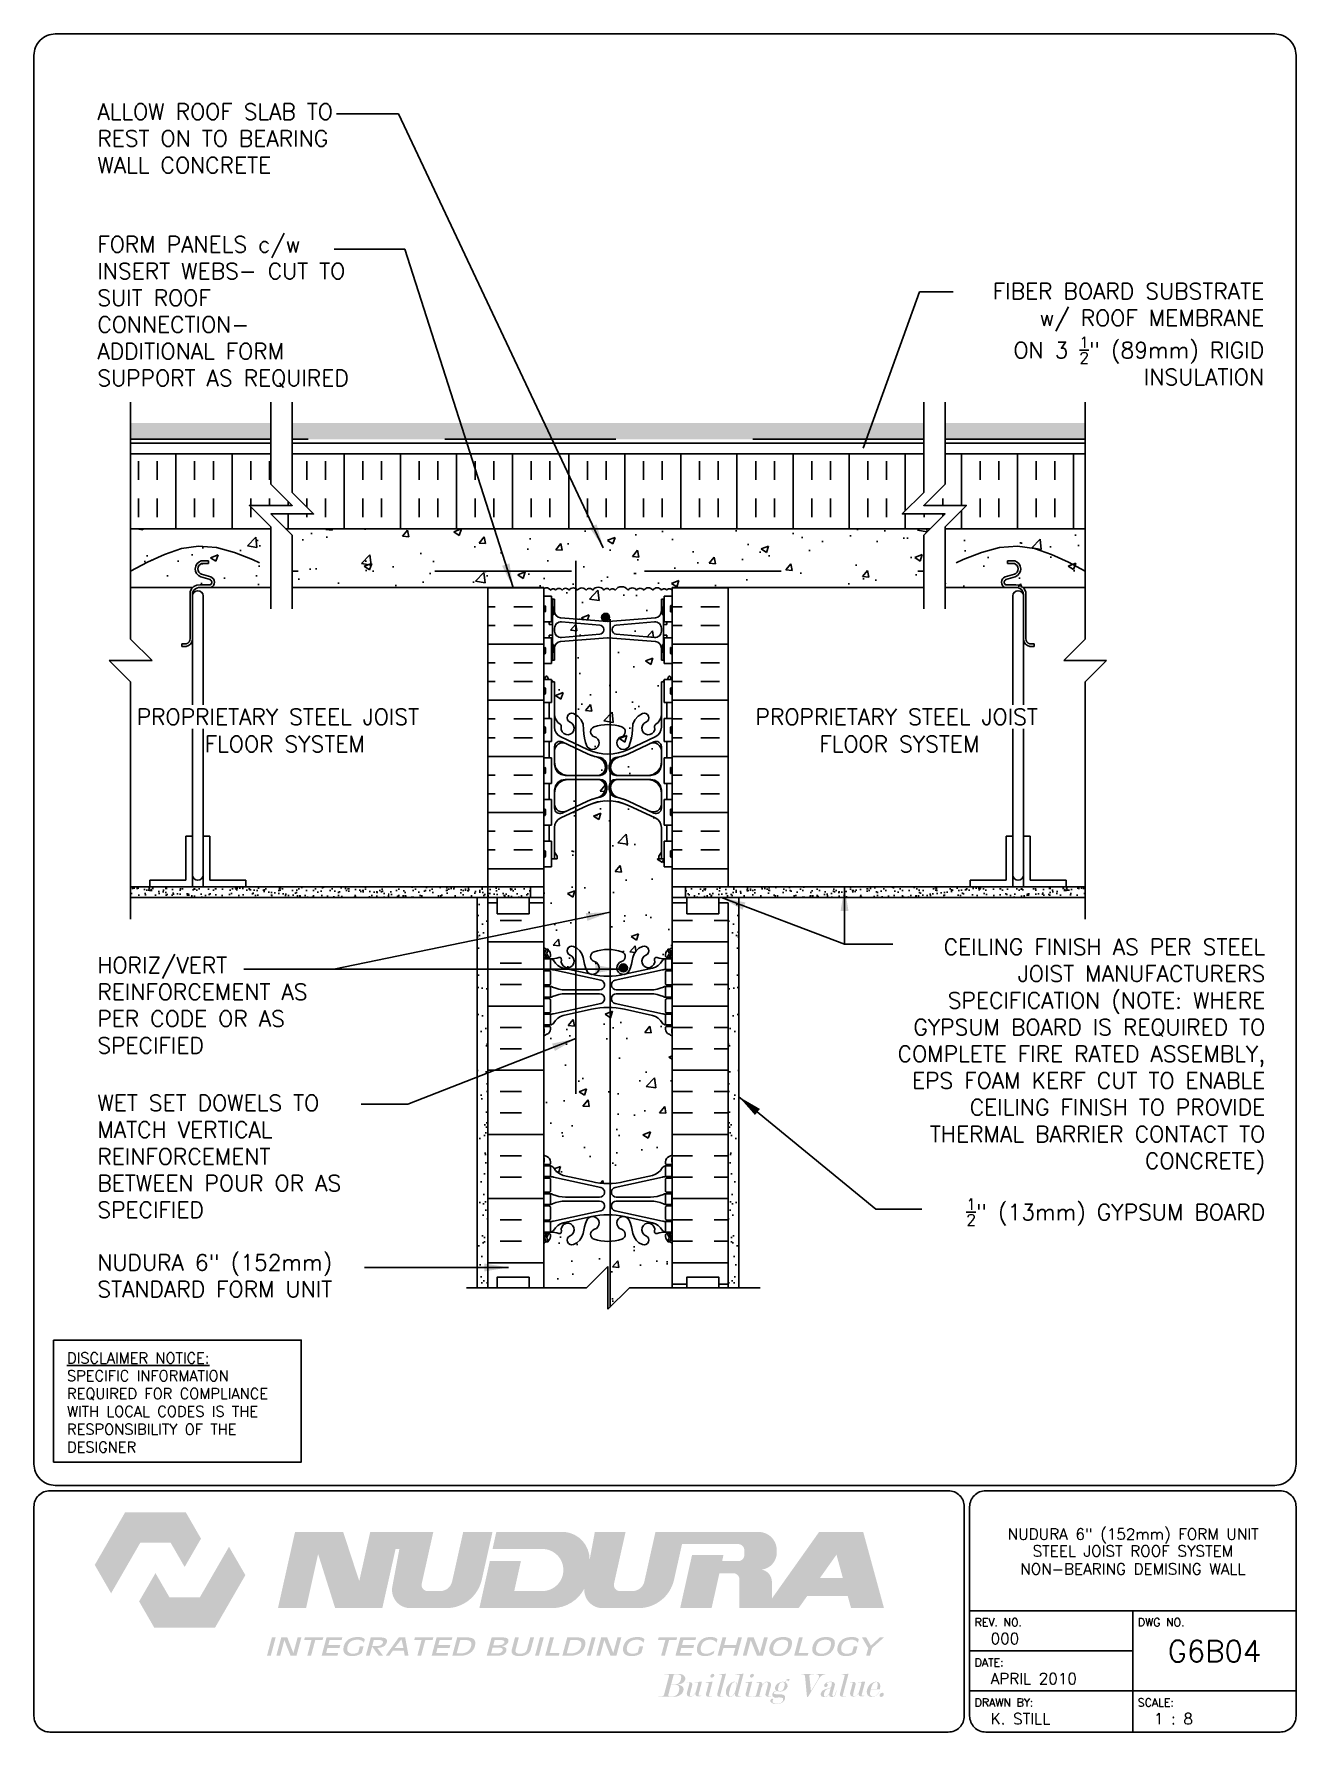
# Paper-space layout 'G6B04' of a CAD drawing. Header units: inches. Extents: x 0.42 to 7.8, y 0.49 to 10.41.
# The model-space entities are those that its viewports show. They can reach past a viewport. Long polylines and large blocks are cut down to what shows.
import ezdxf
from ezdxf.enums import TextEntityAlignment as Align

# ---------------------------------------------------------------- set-up
doc = ezdxf.new("R2010")
doc.units = ezdxf.units.IN
doc.header["$LTSCALE"] = 0.5
doc.header["$MEASUREMENT"] = 0
doc.linetypes.add('DASHED2', pattern=[0.375, 0.25, -0.125])
doc.linetypes.add('HIDDEN2', pattern=[0.1875, 0.125, -0.0625])
for name, color, linetype in [('HATCH', 12, 'Continuous'), ('line25', 2, 'Continuous'), ('LINE3', 3, 'Continuous'), ('LINE50', 5, 'Continuous'), ('LINE9', 9, 'Continuous'), ('LOGO', 7, 'Continuous'), ('TBK_LINE65', 3, 'Continuous'), ('TBK_TEXT', 4, 'Continuous'), ('TEXT', 4, 'Continuous'), ('Web_Edge', 9, 'Continuous')]:
    doc.layers.add(name, color=color, linetype=linetype)
doc.styles.add('DIM', font='romans.shx', dxfattribs={"width": 0.7})
doc.styles.add('ROMANS', font='romans.shx', dxfattribs={"height": 0.75})
doc.dimstyles.new('ext_12', dxfattribs={"dimscale": 12, "dimtxt": 0.075, "dimasz": 0.09375, "dimexe": 0.09375, "dimexo": 0.0625, "dimgap": 0.0625, "dimtad": 1, "dimdec": 1, "dimzin": 2, "dimdsep": 46, "dimlunit": 4, "dimtxsty": 'DIM', "dimcen": 0.09, "dimdle": 0.09375, "dimclrt": 4, "dimadec": 0, "dimazin": 0, "dimtfac": 1, "dimtdec": 1, "dimtmove": 2, "dimatfit": 3, "dimfxl": 1, "dimfrac": 2, "dimtolj": 1, "dimtzin": 0, "dimarcsym": 0})

psp = doc.layouts.new('G6B04')

# ---------------------------------------------------------------- texts
at = {"layer": 'TBK_TEXT', "color": 7, "style": 'ROMANS'}
for s, p in [('REV. NO.', (5.9215, 1.107)), ('DWG NO.', (6.876, 1.107)), ('DATE:', (5.9215, 0.8726)), ('DRAWN BY:', (5.9215, 0.6382)), ('SCALE:', (6.876, 0.6382))]:
    psp.add_text(s, height=0.04688, dxfattribs=at).set_placement(p)
at = {"layer": 'TEXT', "insert": (0.6134, 2.7065), "char_height": 0.0625, "width": 1.41371, "attachment_point": 1, "style": 'ROMANS'}
psp.add_mtext('{\\Fromans.shx|c1;\\LDISCLAIMER NOTICE:\\l\\PSPECIFIC INFORMATION REQUIRED FOR COMPLIANCE WITH LOCAL CODES IS THE RESPONSIBILITY OF THE DESIGNER}', dxfattribs=at)

msp = doc.modelspace()

# ---------------------------------------------------------------- texts
at = {"layer": 'TEXT', "style": 'ROMANS'}
for s, p in [('PROPRIETARY STEEL JOIST', (98.991, 133.529)), ('PROPRIETARY STEEL JOIST', (127.947, 133.529)), (' FLOOR SYSTEM ', (101.664, 132.254)), (' FLOOR SYSTEM ', (130.417, 132.254))]:
    msp.add_text(s, height=0.75, dxfattribs=at).set_placement(p, align=Align.MIDDLE_LEFT)
at = {"layer": 'TEXT', "char_height": 0.75, "style": 'ROMANS'}
for s, insert, width, attachment_point in [('\\A1;{\\C4;ALLOW ROOF SLAB TO REST ON TO BEARING WALL CONCRETE}', (97.15, 162.198), 12.44051, 1), ('FORM PANELS c/w INSERT WEBS- CUT TO SUIT ROOF CONNECTION- ADDITIONAL FORM SUPPORT AS REQUIRED', (97.15, 152.458), 13.80752, 4), ('\\A1;FIBER BOARD SUBSTRATE\\Pw/ ROOF MEMBRANE \\PON 3 {\\H0.7x;\\S1/2;}" (89mm) RIGID \\PINSULATION', (151.741, 153.802), 26.1134, 3), ('CEILING FINISH AS PER STEEL JOIST MANUFACTURERS SPECIFICATION (NOTE: WHERE GYPSUM BOARD IS REQUIRED TO COMPLETE FIRE RATED ASSEMBLY, EPS FOAM KERF CUT TO ENABLE CEILING FINISH TO PROVIDE THERMAL BARRIER CONTACT TO CONCRETE)', (151.789, 117.642), 19.5775, 6), ('HORIZ/VERT REINFORCEMENT AS PER CODE OR AS SPECIFIED', (97.15, 122.288), 12.44051, 1), ('\\A1;{\\C4;WET SET DOWELS TO MATCH VERTICAL REINFORCEMENT BETWEEN POUR OR AS SPECIFIED}', (97.15, 115.846), 12.44051, 1), ('\\A1;{\\H0.7x;\\S1/2;}" (13mm) GYPSUM BOARD', (151.789, 110.367), 19.5775, 6), ('NUDURA 6" (152mm) STANDARD FORM UNIT', (97.15, 108.385), 12.44051, 1)]:
    msp.add_mtext(s, dxfattribs=dict(at, insert=insert, width=width, attachment_point=attachment_point))

# ---------------------------------------------------------------- blocks, each defined once
blk = doc.blocks.new('TITLEBLOCK-Tag')
at = {"style": 'ROMANS'}
for tag, height, p in [('TITLE_LINE_1', 0.065, (0.927, -0.1328)), ('TITLE_LINE_2', 0.065, (0.9294, -0.2258)), ('CENTRE-LINE-3', 0.065, (0.927, -0.3246)), ('TITLE_LINE_4', 0.065, (0.927, -0.4299)), ('TITLE_LINE_5', 0.065, (0.927, -0.526)), ('DWG', 0.125, (1.4043, -0.9102))]:
    blk.add_attdef(tag, text='', height=height, dxfattribs=at).set_placement(p, align=Align.MIDDLE_CENTER)
for tag, p in [('LATEST_REVISION', (0.0954, -0.8366)), ('REVISION_DATE', (0.0954, -1.071)), ('DRAWN_BY', (0.0954, -1.3053)), ('SCALE', (1.0499, -1.3053))]:
    blk.add_attdef(tag, text='', height=0.065, dxfattribs=at).set_placement(p, align=Align.MIDDLE_LEFT)

# ---------------------------------------------------------------- hatches: boundary and pattern name
at = {"layer": 'HATCH'}
h = msp.add_hatch(dxfattribs=at)
h.set_pattern_fill('GRAVEL', color=256, style=0)
h.set_pattern_definition([(228.0128, (0.72, 1), (-7.999998232, -9.000001342), [0.134536, -13.319088]), (184.9697, (0.63, 0.9), (12.0000010515, 0.999991307), [0.230868, -22.855925]), (132.5104, (0.4, 0.88), (9.999990718, -11.000008674), [0.162788, -16.116032]), (267.2737, (0.01, 0.63), (0.999996018, 20.000000295), [0.210238, -20.813558]), (292.8337, (0, 0.42), (-5.000009905, 11.999996412), [0.206155, -20.409373]), (357.2737, (0.08, 0.23), (-20.000000295, 0.999996018), [0.210238, -20.813558]), (37.6942, (0.29, 0.22), (-13.0000073456, -9.999990405), [0.278029, -27.524849]), (72.2553, (0.51, 0.39), (7.000010763, 21.999996231), [0.262488, -25.986321]), (121.4296, (0.59, 0.64), (-8.000008234, 12.999995036), [0.21095, -20.884073]), (175.2364, (0.48, 0.82), (11.000000946, -0.999991533), [0.240832, -11.800763]), (222.3974, (0.24, 0.84), (-12.000007351, -10.999992082), [0.311448, -30.833375]), (138.8141, (1, 0.62), (-7.000002947, 5.999997313), [0.106301, -10.523844]), (171.4692, (0.92, 0.69), (12.999998285, -2.00000791), [0.202237, -20.021511]), (225, (0.72, 0.72), (-1e-16, -1.0000003), [0.141421, -1.272792]), (203.1986, (0.65, 0.84), (4.99999973, 2.000001325), [0.076158, -7.539615]), (291.8014, (0.58, 0.81), (-0.99999991, 3.00000027), [0.107703, -5.277462]), (30.9638, (0.62, 0.71), (2.99999802, 2.00000248), [0.174929, -5.656023]), (161.5651, (0.77, 0.8), (2.00000043, -0.9999984), [0.126491, -3.035787]), (16.3895, (0, 0.81), (10.000002198, 2.99999271), [0.1772, -17.542845]), (70.3462, (0.17, 0.86), (-3.999995247, -11.000002136), [0.148661, -14.717408]), (293.1986, (0.77, 1), (-2.000001325, 4.99999973), [0.152315, -7.463458]), (343.6105, (0.83, 0.86), (-10.000002198, 2.99999271), [0.1772, -17.542845]), (339.444, (0, 0.19), (-5.000001845, 1.999995996), [0.17088, -8.373124]), (294.7751, (0.16, 0.13), (-4.99999219, 11.000003422), [0.143178, -14.174643]), (66.8014, (0.78, 0), (2.000001325, 4.99999973), [0.152315, -7.463458]), (17.354, (0.84, 0.14), (-13.000002019, -3.999994502), [0.167631, -16.595424]), (69.444, (0.29, 0), (-1.999995996, -5.000001845), [0.08544, -8.458564]), (101.3099, (0.72, 0), (-0.99999763, 4.00000075), [0.05099, -5.048029]), (165.9638, (0.71, 0.05), (3.00000055, -0.99999806), [0.206155, -3.91695]), (186.009, (0.51, 0.1), (9.999999751, 0.999999317), [0.19105, -18.913923]), (303.6901, (0.62, 0.62), (-1.00000133, 1.99999956), [0.144222, -3.461329]), (353.1572, (0.7, 0.5), (16.9999993655, -2.000007998), [0.251794, -24.927563]), (60.9454, (0.95, 0.47), (-4.000000027, -7.000000385), [0.102956, -10.192674]), (90, (1, 0.56), (-1, 1), [0.06, -0.94]), (120.2564, (0.49, 0.13), (3.999994887, -7.000002456), [0.138924, -13.75352]), (48.0128, (0.42, 0.25), (7.999998232, 9.000001342), [0.269072, -13.184552]), (0, (0.6, 0.45), (1, 1), [0.26, -0.74]), (325.3048, (0.86, 0.45), (-9.999994259, 7.00000861), [0.158114, -15.653274]), (254.0546, (0.99, 0.36), (-0.99999989, -4.00000013), [0.145602, -7.134508]), (207.646, (0.95, 0.22), (-18.999995807, -10.000007713), [0.237065, -23.469474]), (175.4261, (0.74, 0.11), (-13.000000558, 0.999994801), [0.250799, -24.829074])])
h.paths.add_polyline_path([(143.373, 147.258), (136.813, 147.258), (136.813, 146.508), (143.373, 146.508)])
h.paths.add_polyline_path([(135.813, 147.258), (106.268, 147.258), (106.268, 146.508), (135.813, 146.508)])
h.paths.add_polyline_path([(105.268, 147.258), (98.708, 147.258), (98.708, 146.508), (105.268, 146.508)])
h = msp.add_hatch(dxfattribs=at)
h.set_pattern_fill('INSUL', color=256, scale=7, angle=90, style=0)
h.set_pattern_definition([(90, (113.9504, 144.609), (-2.625, 2e-16), []), (90, (113.0754, 144.609), (-2.625, 2e-16), [0.875, -0.875]), (90, (112.2004, 144.609), (-2.625, 2e-16), [0.875, -0.875])])
h.paths.add_polyline_path([(135.813, 145.82), (106.268, 145.82), (106.268, 144.012), (107.268, 143.012), (105.268, 143.012), (105.96, 142.32), (136.121, 142.32), (136.813, 143.012), (134.813, 143.012), (135.813, 144.012)])
h.paths.add_polyline_path([(105.268, 145.82), (98.708, 145.82), (98.708, 142.32), (105.268, 142.32), (105.268, 142.407), (104.268, 143.407), (106.268, 143.407), (105.268, 144.407)])
h.paths.add_polyline_path([(136.813, 142.407), (136.813, 142.32), (143.373, 142.32), (143.373, 145.82), (136.813, 145.82), (136.813, 144.407), (135.813, 143.407), (137.813, 143.407)])
h = msp.add_hatch(dxfattribs=at)
h.set_pattern_fill('AR-CONC', color=256, scale=0.5)
h.paths.add_polyline_path([(135.813, 142.012), (136.121, 142.32), (105.96, 142.32), (106.268, 142.012), (106.268, 139.57), (118.041, 139.57), (118.041, 139.532, -0.372632), (118.362, 139.451, -0.520567), (118.593, 139.451, -0.520567), (118.895, 139.451, -0.520567), (119.223, 139.451, -0.520567), (119.619, 139.451, -0.520567), (120.016, 139.451, -0.520567), (120.327, 139.451, -0.520567), (120.851, 139.451, -0.520567), (121.128, 139.451, -0.520567), (121.374, 139.451, -0.520567), (121.982, 139.451, -0.520567), (122.379, 139.451, -0.520567), (122.717, 139.451, -0.520567), (123.138, 139.451, -0.520567), (123.549, 139.451, -0.520567), (123.791, 139.451, -0.520567), (124.041, 139.451), (124.041, 139.57), (135.813, 139.57)])
h.paths.add_polyline_path([(123.541, 138.46), (123.541, 139.02), (123.641, 139.02, -0.327813), (123.676, 139.068), (123.676, 139.175), (124.041, 139.175), (124.041, 139.451, 0.520567), (123.791, 139.451, 0.520567), (123.549, 139.451, 0.520567), (123.138, 139.451, 0.520567), (122.717, 139.451, 0.520567), (122.379, 139.451, 0.520567), (121.982, 139.451, 0.520567), (121.374, 139.451, 0.520567), (121.128, 139.451, 0.520567), (120.851, 139.451, 0.520567), (120.327, 139.451, 0.520567), (120.016, 139.451, 0.520567), (119.619, 139.451, 0.520567), (119.223, 139.451, 0.520567), (118.895, 139.451, 0.520567), (118.593, 139.451, 0.520567), (118.362, 139.451, 0.372632), (118.041, 139.532), (118.041, 139.175), (118.406, 139.175), (118.406, 139.068, -0.327813), (118.441, 139.02), (118.541, 139.02), (118.541, 138.46, 0.390098), (118.816, 138.161), (121.024, 137.977, 0.04154), (121.057, 137.977), (123.265, 138.161, 0.390098)])
h.paths.add_polyline_path([(120.841, 137.583), (120.841, 137.618, 0.390098), (120.657, 137.817), (118.865, 137.966, 0.438748), (118.541, 137.667), (118.541, 137.533, 0.438748), (118.865, 137.234), (120.657, 137.383, 0.390098)])
h.paths.add_polyline_path([(123.541, 137.667, 0.438748), (123.216, 137.966), (121.424, 137.817, 0.390098), (121.241, 137.618), (121.241, 137.583, 0.390098), (121.424, 137.383), (123.216, 137.234, 0.438748), (123.541, 137.533)])
h.paths.add_polyline_path([(124.041, 136.025), (123.676, 136.025), (123.676, 136.133, -0.327813), (123.641, 136.18), (123.541, 136.18), (123.541, 136.741, 0.390098), (123.265, 137.04), (121.057, 137.224, 0.04154), (121.024, 137.224), (118.816, 137.04, 0.390098), (118.541, 136.741), (118.541, 136.18), (118.441, 136.18, -0.327813), (118.406, 136.133), (118.406, 136.025), (118.041, 136.025), (118.041, 135.275), (118.078, 135.275), (118.116, 135.392, -0.6), (118.216, 135.392), (118.253, 135.275), (118.406, 135.275), (118.406, 135.239, -0.327813), (118.441, 135.192), (118.441, 135.162), (118.541, 135.162), (118.541, 133.646, 0.258958), (118.8, 133.18, -0.31131), (118.856, 133.049, 2.127293), (119.269, 133.274, -1), (119.432, 133.682, -0.325306), (119.899, 132.94, 0.10488), (120.071, 132.128, 1.422913), (120.405, 132.596, -0.735593), (120.392, 133.054, -0.082755), (121.041, 133.162, -0.082755), (121.689, 133.054, -0.735593), (121.676, 132.596, 1.422913), (122.01, 132.128, 0.10488), (122.182, 132.94, -0.325306), (122.649, 133.682, -1), (122.812, 133.274, 2.127293), (123.225, 133.049, -0.31131), (123.281, 133.18, 0.258958), (123.541, 133.646), (123.541, 135.162), (123.641, 135.162), (123.641, 135.192, -0.327813), (123.676, 135.239), (123.676, 135.275), (123.828, 135.275), (123.866, 135.392, -0.6), (123.966, 135.392), (124.003, 135.275), (124.041, 135.275)])
h.paths.add_polyline_path([(124.041, 126.515), (123.676, 126.515), (123.676, 126.89), (123.421, 126.89), (123.421, 127.003), (123.541, 127.203), (123.541, 128.344, 0.291097), (123.253, 128.796), (121.994, 129.385, 0.093369), (121.187, 129.593, 0.016332), (121.041, 129.597, 0.109869), (120.087, 129.385), (118.829, 128.796, 0.291097), (118.541, 128.344), (118.541, 127.203), (118.661, 127.003), (118.661, 126.89), (118.406, 126.89), (118.406, 126.515), (118.041, 126.515), (118.041, 124.82), (118.041, 122.731, 0.064398), (118.151, 122.665), (118.241, 122.665), (118.241, 122.624, -0.249069), (118.351, 122.417), (118.351, 122.349, -0.414214), (118.288, 122.287), (118.241, 122.287), (118.241, 122.217), (118.346, 122.217, 0.10046), (118.739, 122.274, -0.601435), (118.859, 122.169, 2.182095), (119.269, 122.382, -1), (119.432, 122.79, -0.24438), (119.881, 122.27, 0.053157), (120.047, 121.655, 0.223253), (120.247, 121.491), (120.266, 121.486, 0.955472), (120.405, 122.08, -0.735593), (120.392, 122.538, -0.082755), (121.041, 122.646, -0.082755), (121.689, 122.538, -0.735593), (121.676, 122.08, 0.955472), (121.815, 121.486), (121.834, 121.491, 0.223253), (122.035, 121.655, 0.053157), (122.2, 122.27, -0.24438), (122.649, 122.79, -1), (122.812, 122.382, 2.182095), (123.222, 122.169, -0.601435), (123.342, 122.274, 0.10046), (123.736, 122.217), (123.841, 122.217), (123.841, 122.287), (123.793, 122.287, -0.414214), (123.731, 122.349), (123.731, 122.417, -0.249069), (123.841, 122.624), (123.841, 122.665), (123.931, 122.665, 0.064398), (124.041, 122.731), (124.041, 124.82)])
h.paths.add_polyline_path([(120.926, 130.227, 0.413582), (120.551, 130.602), (119.166, 130.602, 0.414214), (118.541, 129.977), (118.541, 129.45, 0.549071), (119.075, 129.11), (120.087, 129.584, -0.053094), (120.537, 129.739, 0.350119)])
h.paths.add_polyline_path([(120.926, 131.156, 0.350119), (120.537, 131.644, -0.053094), (120.087, 131.799), (119.075, 132.273, 0.549071), (118.541, 131.933), (118.541, 131.407, 0.414214), (119.166, 130.782), (120.551, 130.782, 0.085652), (120.676, 130.803, 0.316711)])
h.paths.add_polyline_path([(123.541, 131.407), (123.541, 131.933, 0.549071), (123.007, 132.273), (121.994, 131.799, -0.051645), (121.556, 131.647, -0.001445), (121.544, 131.644, 0.350119), (121.156, 131.156, 0.413582), (121.531, 130.782), (122.916, 130.782, 0.414214)])
edge = h.paths.add_edge_path()
edge.add_line((105.268, 142.32), (98.708, 142.32))
edge.add_line((98.708, 142.32), (98.708, 140.343))
edge.add_spline(control_points=[(98.708, 140.343), (99.76, 140.907), (101.913, 142.061), (104.132, 141.022), (105.268, 140.49)], knot_values=[0, 0, 0, 0, 3.379125, 6.918479, 6.918479, 6.918479, 6.918479], degree=3, periodic=0)
edge.add_line((105.268, 140.49), (105.268, 142.32))
h = msp.add_hatch(dxfattribs=at)
h.set_pattern_fill('AR-CONC', color=256, scale=0.5)
edge = h.paths.add_edge_path()
edge.add_spline(control_points=[(143.373, 140.343), (142.322, 140.907), (140.168, 142.061), (137.949, 141.022), (136.813, 140.49)], knot_values=[0, 0, 0, 0, 3.379125, 6.918479, 6.918479, 6.918479, 6.918479], degree=3, periodic=0)
edge.add_line((136.813, 140.49), (136.813, 139.57))
edge.add_line((136.813, 139.57), (137.211, 139.57))
edge.add_line((137.211, 139.57), (139.622, 139.57))
edge.add_arc((139.721, 139.82), 0.269, 111.59793, 248.40207, ccw=False)
edge.add_line((139.622, 140.07), (140.056, 140.193))
edge.add_arc((139.959, 140.443), 0.268, 291.21998, 428.78002)
edge.add_line((140.056, 140.693), (139.733, 140.693))
edge.add_line((139.733, 140.693), (139.733, 140.818))
edge.add_line((139.733, 140.818), (140.077, 140.818))
edge.add_arc((139.959, 140.443), 0.393, -69.73217, 72.50691, ccw=False)
edge.add_line((140.095, 140.074), (139.663, 139.952))
edge.add_arc((139.721, 139.82), 0.144, 113.74564, 240.31853)
edge.add_line((139.65, 139.695), (140.118, 139.695))
edge.add_arc((140.147, 139.234), 0.463, 46.71372, 93.56537, ccw=False)
edge.add_line((140.464, 139.57), (143.373, 139.57))
edge.add_line((143.373, 139.57), (143.373, 140.343))
edge = h.paths.add_edge_path()
edge.add_line((143.373, 142.32), (136.813, 142.32))
edge.add_line((136.813, 142.32), (136.813, 140.49))
edge.add_spline(control_points=[(136.813, 140.49), (137.949, 141.022), (140.168, 142.061), (142.322, 140.907), (143.373, 140.343)], knot_values=[0, 0, 0, 0, 3.539354, 6.918479, 6.918479, 6.918479, 6.918479], degree=3, periodic=0)
edge.add_line((143.373, 140.343), (143.373, 142.32))
h = msp.add_hatch(dxfattribs=at)
h.set_pattern_fill('AR-CONC', color=256, scale=0.5)
edge = h.paths.add_edge_path()
edge.add_line((102.418, 139.952), (101.986, 140.074))
edge.add_arc((102.122, 140.443), 0.393, 107.49309, 249.73217, ccw=False)
edge.add_line((102.004, 140.818), (102.348, 140.818))
edge.add_line((102.348, 140.818), (102.348, 140.693))
edge.add_line((102.348, 140.693), (102.025, 140.693))
edge.add_arc((102.122, 140.443), 0.268, 111.21998, 248.78002)
edge.add_line((102.025, 140.193), (102.459, 140.07))
edge.add_arc((102.36, 139.82), 0.269, -68.40207, 68.40207, ccw=False)
edge.add_line((102.459, 139.57), (105.268, 139.57))
edge.add_line((105.268, 139.57), (105.268, 140.49))
edge.add_spline(control_points=[(105.268, 140.49), (104.132, 141.022), (101.913, 142.061), (99.76, 140.907), (98.708, 140.343)], knot_values=[0, 0, 0, 0, 3.539354, 6.918479, 6.918479, 6.918479, 6.918479], degree=3, periodic=0)
edge.add_line((98.708, 140.343), (98.708, 139.57))
edge.add_line((98.708, 139.57), (101.617, 139.57))
edge.add_arc((101.934, 139.234), 0.463, 86.43463, 133.28628, ccw=False)
edge.add_line((101.963, 139.695), (102.431, 139.695))
edge.add_arc((102.36, 139.82), 0.144, 299.68147, 426.25436)
h = msp.add_hatch(dxfattribs=at)
h.set_pattern_fill('INSUL', color=256, scale=7, style=0)
h.set_pattern_definition([(0, (125.384, 134.2978), (0, 2.625), []), (0, (125.384, 135.1728), (0, 2.625), [0.875, -0.875]), (0, (125.384, 136.0478), (0, 2.625), [0.875, -0.875])])
h.paths.add_polyline_path([(126.666, 139.57), (124.041, 139.57), (124.041, 125.57), (126.666, 125.57)])
h.paths.add_polyline_path([(115.416, 125.57), (118.041, 125.57), (118.041, 139.57), (115.416, 139.57)])
h.paths.add_polyline_path([(115.853, 125.07), (115.416, 125.07), (115.416, 124.82), (115.853, 124.82)])
h.paths.add_polyline_path([(118.041, 125.07), (117.353, 125.07), (117.353, 124.82), (118.041, 124.82)])
h = msp.add_hatch(dxfattribs=at)
h.set_pattern_fill('AR-SAND', color=256, scale=0.25, style=0)
h.set_pattern_definition([(142.5, (179.7375, 32.0135), (0.0157483, 0.481706), [0, -0.38, 0, -0.425, 0, -0.40625]), (172.5, (179.7375, 32.0135), (-0.4424442, 0.7055365), [0, -0.205, 0, -0.3425, 0, -0.13125]), (212.5, (180.045, 32.0135), (-0.7785355, 0.0014148), [0, -0.125, 0, -0.45, 0, -0.5875]), (222.5, (180.045, 32.0135), (-0.7515317, 0.219419), [0, -0.0625, 0, -0.295, 0, -0.3375])])
h.paths.add_polyline_path([(98.708, 125.07), (98.708, 125.57), (117.416, 125.57), (117.416, 125.07)])
h = msp.add_hatch(dxfattribs=at)
h.set_pattern_fill('AR-SAND', color=256, scale=0.25, style=0)
h.set_pattern_definition([(37.5, (62.34362, 32.0135), (-0.0157483, 0.481706), [0, -0.38, 0, -0.425, 0, -0.40625]), (7.5, (62.3436, 32.0135), (0.4424442, 0.7055365), [0, -0.205, 0, -0.3425, 0, -0.13125]), (327.5, (62.03612, 32.0135), (0.7785355, 0.0014148), [0, -0.125, 0, -0.45, 0, -0.5875]), (317.5, (62.0361, 32.0135), (0.7515317, 0.219419), [0, -0.0625, 0, -0.295, 0, -0.3375])])
h.paths.add_polyline_path([(143.373, 125.07), (143.373, 125.57), (124.666, 125.57), (124.666, 125.07)])
h = msp.add_hatch(dxfattribs=at)
h.set_pattern_fill('AR-SAND', color=256, scale=0.5, style=0)
h.set_pattern_definition([(142.5, (234.525, -55.4027), (0.0314967, 0.963412), [0, -0.76, 0, -0.85, 0, -0.8125]), (172.5, (234.525, -55.4027), (-0.884888, 1.411073), [0, -0.41, 0, -0.685, 0, -0.2625]), (212.5, (235.14, -55.4027), (-1.557071, 0.0028295), [0, -0.25, 0, -0.9, 0, -1.175]), (222.5, (235.14, -55.4027), (-1.503063, 0.438838), [0, -0.125, 0, -0.59, 0, -0.675])])
h.paths.add_polyline_path([(115.416, 122.285), (114.916, 121.336), (114.916, 125.07), (115.416, 125.07)])
h.paths.add_polyline_path([(115.416, 106.82), (114.916, 106.82), (114.916, 121.336), (115.416, 122.285)])
h = msp.add_hatch(dxfattribs=at)
h.set_pattern_fill('INSUL', color=256, scale=8, style=0)
h.paths.add_polyline_path([(126.666, 124.82), (126.228, 124.82), (126.228, 124.32), (124.728, 124.32), (124.728, 124.82), (124.041, 124.82), (124.041, 118.909, -0.268005), (124.031, 118.927), (124.031, 118.741), (124.031, 118.74, 0.267556), (124.041, 118.723), (124.041, 106.82), (124.728, 106.82), (124.728, 107.32), (126.228, 107.32), (126.228, 106.82), (126.666, 106.82)])
h.paths.add_polyline_path([(118.041, 118.758, -0.268005), (118.051, 118.741), (118.051, 118.927), (118.051, 118.927, 0.267096), (118.041, 118.944), (118.041, 124.82), (117.353, 124.82), (117.353, 124.32), (115.853, 124.32), (115.853, 124.82), (115.416, 124.82), (115.416, 106.82), (115.853, 106.82), (115.853, 107.32), (117.353, 107.32), (117.353, 106.82), (118.041, 106.82)])
h = msp.add_hatch(dxfattribs=at)
h.set_pattern_fill('AR-SAND', color=256, scale=0.5, style=0)
h.set_pattern_definition([(37.5, (7.5562, -55.4027), (-0.0314967, 0.963412), [0, -0.76, 0, -0.85, 0, -0.8125]), (7.5, (7.5562, -55.4027), (0.884888, 1.411073), [0, -0.41, 0, -0.685, 0, -0.2625]), (327.5, (6.9412, -55.4027), (1.557071, 0.0028295), [0, -0.25, 0, -0.9, 0, -1.175]), (317.5, (6.9412, -55.4027), (1.503063, 0.438838), [0, -0.125, 0, -0.59, 0, -0.675])])
h.paths.add_polyline_path([(126.666, 122.285), (127.166, 121.336), (127.166, 125.07), (126.666, 125.07)])
h.paths.add_polyline_path([(126.666, 106.82), (127.166, 106.82), (127.166, 121.336), (126.666, 122.285)])
h = msp.add_hatch(dxfattribs=at)
h.set_pattern_fill('AR-CONC', color=256, scale=0.5)
h.paths.add_polyline_path([(124.041, 118.602, 0.082415), (123.897, 118.681, -0.317837), (123.731, 118.917), (123.731, 118.984, -0.414214), (123.793, 119.047), (123.841, 119.047), (123.841, 119.117), (123.736, 119.117, -0.188973), (123.58, 119.211, 0.196323), (123.131, 119.558), (121.809, 119.848, 0.057795), (121.041, 119.937, 0.057795), (120.272, 119.848), (118.951, 119.558, 0.196323), (118.501, 119.211, -0.188973), (118.346, 119.117), (118.241, 119.117), (118.241, 119.047), (118.288, 119.047, -0.414214), (118.351, 118.984), (118.351, 118.917, -0.317837), (118.184, 118.681, 0.082415), (118.041, 118.602), (118.041, 113.039, 0.082415), (118.184, 112.96, -0.317837), (118.351, 112.724), (118.351, 112.657, -0.414214), (118.288, 112.594), (118.241, 112.594), (118.241, 112.524), (118.346, 112.524, -0.188973), (118.501, 112.429, 0.196323), (118.951, 112.083), (120.272, 111.793, 0.057795), (121.041, 111.704, 0.057795), (121.809, 111.793), (123.131, 112.083, 0.196323), (123.58, 112.429, -0.188973), (123.736, 112.524), (123.841, 112.524), (123.841, 112.594), (123.793, 112.594, -0.414214), (123.731, 112.657), (123.731, 112.724, -0.317837), (123.897, 112.96, 0.082415), (124.041, 113.039)])
h.paths.add_polyline_path([(124.041, 108.909, 0.064398), (123.931, 108.975), (123.841, 108.975), (123.841, 109.017, -0.249069), (123.731, 109.224), (123.731, 109.292, -0.414214), (123.793, 109.354), (123.841, 109.354), (123.841, 109.424), (123.736, 109.424, 0.10046), (123.342, 109.367, -0.601435), (123.222, 109.472, 2.182095), (122.812, 109.259, -1), (122.649, 108.851, -0.24438), (122.2, 109.371, 0.053157), (122.035, 109.985, 0.223253), (121.834, 110.15), (121.815, 110.155, 0.955472), (121.676, 109.561, -0.735593), (121.689, 109.103, -0.082755), (121.041, 108.995, -0.082755), (120.392, 109.103, -0.735593), (120.405, 109.561, 0.955472), (120.266, 110.155), (120.247, 110.15, 0.223253), (120.047, 109.985, 0.053157), (119.881, 109.371, -0.24438), (119.432, 108.851, -1), (119.269, 109.259, 2.182095), (118.859, 109.472, -0.601435), (118.739, 109.367, 0.10046), (118.346, 109.424), (118.241, 109.424), (118.241, 109.354), (118.288, 109.354, -0.414214), (118.351, 109.292), (118.351, 109.224, -0.249069), (118.241, 109.017), (118.241, 108.975), (118.151, 108.975, 0.064398), (118.041, 108.909), (118.041, 106.82), (120.041, 106.82), (121.041, 107.82), (121.041, 106.82), (121.041, 105.82), (122.041, 106.82), (124.041, 106.82)])
at = {"layer": 'LINE3'}
h = msp.add_hatch(color=256, dxfattribs=at)
h.paths.add_polyline_path([(121.113, 138.21, 0.831395), (120.744, 138.21)])
h.paths.add_polyline_path([(121.116, 138.176, 0.045935), (121.113, 138.21), (120.744, 138.21, 0.045935), (120.741, 138.176, 1)])
h = msp.add_hatch(color=256, dxfattribs=at)
h.paths.add_polyline_path([(121.943, 121.82, 0.831395), (121.575, 121.82)])
h.paths.add_polyline_path([(121.947, 121.786, 0.045935), (121.943, 121.82), (121.575, 121.82, 0.045935), (121.572, 121.786, 1)])

# ---------------------------------------------------------------- linework, layer by layer
at = {"layer": 'HATCH'}
msp.add_lwpolyline([(118.041, 139.532, -0.372632), (118.362, 139.451, -0.520567), (118.593, 139.451, -0.520567), (118.895, 139.451, -0.520567), (119.223, 139.451, -0.520567), (119.619, 139.451, -0.520567), (120.016, 139.451, -0.520567), (120.327, 139.451, -0.520567), (120.851, 139.451, -0.520567), (121.128, 139.451, -0.520567), (121.374, 139.451, -0.520567), (121.982, 139.451, -0.520567), (122.379, 139.451, -0.520567), (122.717, 139.451, -0.520567), (123.138, 139.451, -0.520567), (123.549, 139.451, -0.520567), (123.791, 139.451, -0.520567), (124.041, 139.451)], format="xyb", dxfattribs=at)
at = {"layer": 'line25'}
for p, q in [((98.708, 142.32), (105.268, 142.32)), ((105.96, 142.32), (136.121, 142.32)), ((136.813, 142.32), (143.373, 142.32)), ((136.813, 142.32), (137.211, 142.32)), ((102.004, 140.818), (102.348, 140.818)), ((102.025, 140.693), (102.348, 140.693)), ((102.348, 140.818), (102.348, 140.693)), ((140.077, 140.818), (139.733, 140.818)), ((139.733, 140.818), (139.733, 140.693)), ((140.056, 140.693), (139.733, 140.693)), ((102.425, 139.95), (101.986, 140.074)), ((102.459, 140.07), (102.025, 140.193)), ((139.622, 140.07), (140.056, 140.193)), ((139.656, 139.95), (140.095, 140.074)), ((101.617, 139.57), (98.708, 139.57)), ((101.491, 137.161), (101.491, 139.367)), ((101.601, 139.176), (101.601, 134.091)), ((105.263, 139.57), (101.91, 139.57)), ((101.959, 139.695), (102.431, 139.695)), ((101.959, 139.57), (102.459, 139.57)), ((102.101, 139.176), (102.101, 134.091)), ((105.268, 139.57), (104.87, 139.57)), ((118.041, 139.57), (106.268, 139.57)), ((118.041, 139.57), (118.041, 124.82)), ((118.041, 139.175), (118.406, 139.175)), ((118.406, 137.975), (118.406, 139.175)), ((124.041, 139.175), (123.676, 139.175)), ((123.676, 137.975), (123.676, 139.175)), ((124.041, 139.57), (124.041, 124.82)), ((124.041, 139.57), (135.813, 139.57)), ((136.813, 139.57), (137.211, 139.57)), ((136.818, 139.57), (140.172, 139.57)), ((140.122, 139.57), (139.622, 139.57)), ((140.122, 139.695), (139.65, 139.695)), ((139.98, 139.176), (139.98, 134.091)), ((140.464, 139.57), (143.373, 139.57)), ((140.48, 139.176), (140.48, 134.091)), ((140.59, 137.161), (140.59, 139.367)), ((118.041, 137.975), (118.406, 137.975)), ((124.041, 137.975), (123.676, 137.975)), ((101.299, 136.944), (101.096, 136.944)), ((101.096, 136.944), (101.096, 136.819)), ((101.096, 136.819), (101.31, 136.819)), ((118.041, 137.225), (118.406, 137.225)), ((118.406, 136.025), (118.406, 137.225)), ((123.676, 136.025), (123.676, 137.225)), ((124.041, 137.225), (123.676, 137.225)), ((140.985, 136.819), (140.771, 136.819)), ((140.782, 136.944), (140.985, 136.944)), ((140.985, 136.944), (140.985, 136.819)), ((118.041, 136.025), (118.406, 136.025)), ((124.041, 136.025), (123.676, 136.025)), ((118.041, 135.275), (118.406, 135.275)), ((118.406, 135.275), (118.406, 134.195)), ((124.041, 135.275), (123.676, 135.275)), ((123.676, 135.275), (123.676, 134.195)), ((118.041, 134.195), (118.406, 134.195)), ((124.041, 134.195), (123.676, 134.195)), ((118.041, 133.445), (118.406, 133.445)), ((118.406, 132.365), (118.406, 133.445)), ((124.041, 133.445), (123.676, 133.445)), ((123.676, 132.365), (123.676, 133.445)), ((101.601, 132.966), (101.601, 126.133)), ((102.101, 132.966), (102.101, 126.133)), ((139.98, 132.966), (139.98, 126.133)), ((140.48, 132.966), (140.48, 126.133)), ((118.041, 132.365), (118.406, 132.365)), ((124.041, 132.365), (123.676, 132.365)), ((118.041, 131.615), (118.406, 131.615)), ((118.406, 131.615), (118.406, 130.415)), ((124.041, 131.615), (123.676, 131.615)), ((123.676, 131.615), (123.676, 130.415)), ((118.041, 130.415), (118.406, 130.415)), ((124.041, 130.415), (123.676, 130.415)), ((118.041, 129.665), (118.406, 129.665)), ((118.406, 129.665), (118.406, 128.465)), ((123.676, 129.665), (123.676, 128.465)), ((124.041, 129.665), (123.676, 129.665)), ((101.601, 127.945), (101.289, 127.945)), ((101.289, 125.883), (101.289, 127.945)), ((101.601, 125.57), (101.601, 127.945)), ((102.101, 127.945), (102.101, 125.57)), ((102.101, 127.945), (102.414, 127.945)), ((102.101, 125.57), (102.101, 127.945)), ((102.414, 125.883), (102.414, 127.945)), ((118.041, 128.465), (118.406, 128.465)), ((124.041, 128.465), (123.676, 128.465)), ((139.98, 127.945), (139.667, 127.945)), ((139.667, 125.883), (139.667, 127.945)), ((139.98, 127.945), (139.98, 125.57)), ((139.98, 125.57), (139.98, 127.945)), ((140.48, 127.945), (140.792, 127.945)), ((140.48, 125.57), (140.48, 127.945)), ((140.792, 125.883), (140.792, 127.945)), ((118.041, 127.715), (118.406, 127.715)), ((118.406, 127.715), (118.406, 126.515)), ((124.041, 127.715), (123.676, 127.715)), ((123.676, 127.715), (123.676, 126.515)), ((118.041, 126.515), (118.406, 126.515)), ((124.041, 126.515), (123.676, 126.515)), ((99.601, 125.883), (101.289, 125.883)), ((99.601, 125.57), (99.601, 125.883)), ((101.601, 125.57), (99.601, 125.57)), ((102.101, 125.57), (104.101, 125.57)), ((104.101, 125.883), (102.414, 125.883)), ((104.101, 125.57), (104.101, 125.883)), ((117.416, 125.07), (117.416, 125.57)), ((124.666, 125.07), (124.666, 125.57)), ((137.98, 125.57), (137.98, 125.883)), ((137.98, 125.883), (139.667, 125.883)), ((139.98, 125.57), (137.98, 125.57)), ((140.48, 125.57), (142.48, 125.57)), ((142.48, 125.883), (140.792, 125.883)), ((142.48, 125.57), (142.48, 125.883)), ((118.041, 124.82), (118.041, 106.82)), ((124.041, 124.82), (124.041, 106.82))]:
    msp.add_line(p, q, dxfattribs=at)
for points in [[(105.268, 145.82), (98.708, 145.82)], [(135.813, 145.82), (106.268, 145.82)], [(143.373, 145.82), (136.813, 145.82)]]:
    msp.add_lwpolyline(points, dxfattribs=at)
for centre, radius, start, end in [((102.122, 140.443), 0.393, 107.49309, 249.73217), ((102.122, 140.443), 0.268, 111.21998, 248.78002), ((139.959, 140.443), 0.268, 291.21998, 68.78002), ((139.959, 140.443), 0.393, 290.26783, 72.50691), ((102.36, 139.82), 0.144, 299.68147, 68.40207), ((102.36, 139.82), 0.269, 291.59793, 68.40207), ((139.721, 139.82), 0.269, 111.59793, 248.40207), ((139.721, 139.82), 0.144, 111.59793, 240.31853), ((101.934, 139.234), 0.463, 85.82643, 163.24256), ((101.934, 139.234), 0.338, 85.82643, 189.86802), ((101.851, 139.174), 0.25, 0.44662, 179.55338), ((140.23, 139.174), 0.25, 0.44662, 179.55338), ((140.147, 139.234), 0.463, 16.75744, 94.17357), ((140.147, 139.234), 0.338, 350.13198, 94.17357), ((101.26, 137.172), 0.231, 279.80809, 2.87789), ((101.254, 137.163), 0.348, 279.11406, 354.7418), ((140.827, 137.163), 0.348, 185.2582, 260.88594), ((140.821, 137.172), 0.231, 177.12211, 260.19191), ((101.851, 126.135), 0.25, 180.44662, 359.55338), ((140.23, 126.135), 0.25, 180.44662, 359.55338)]:
    msp.add_arc(centre, radius, start, end, dxfattribs=at)
at = {"layer": 'LINE3'}
for p, q in [((119.541, 140.82), (119.541, 115.901)), ((121.14, 138.094), (121.14, 105.92))]:
    msp.add_line(p, q, dxfattribs=at)
for centre in [(120.928, 138.176), (121.759, 121.786)]:
    msp.add_circle(centre, 0.188, dxfattribs=at)
at = {"layer": 'LINE50', "color": 9, "linetype": 'DASHED2'}
for p, q in [((105.268, 146.508), (98.708, 146.508)), ((135.813, 146.508), (106.268, 146.508)), ((143.373, 146.508), (136.813, 146.508))]:
    msp.add_line(p, q, dxfattribs=at)
at = {"layer": 'LINE50'}
for p, q in [((115.416, 124.82), (115.416, 139.57)), ((126.666, 125.57), (126.666, 139.57)), ((115.416, 106.82), (115.416, 124.82)), ((115.416, 124.82), (115.853, 124.82)), ((115.853, 124.82), (115.853, 125.07)), ((117.353, 125.07), (117.353, 124.82)), ((117.353, 124.82), (118.041, 124.82)), ((124.041, 124.82), (124.728, 124.82)), ((124.728, 124.82), (124.728, 125.07)), ((126.228, 125.07), (126.228, 124.82)), ((126.228, 124.82), (126.666, 124.82)), ((126.666, 106.82), (126.666, 124.82))]:
    msp.add_line(p, q, dxfattribs=at)
for points in [[(115.416, 106.82), (115.853, 106.82), (115.853, 107.32), (117.353, 107.32), (117.353, 106.82), (118.041, 106.82)], [(118.041, 106.82), (117.353, 106.82), (117.353, 107.32), (115.853, 107.32), (115.853, 106.82), (115.416, 106.82)], [(126.666, 106.82), (126.228, 106.82), (126.228, 107.32), (124.728, 107.32), (124.728, 106.82), (124.041, 106.82)], [(124.041, 106.82), (124.728, 106.82), (124.728, 107.32), (126.228, 107.32), (126.228, 106.82), (126.666, 106.82)]]:
    msp.add_lwpolyline(points, dxfattribs=at)
at = {"layer": 'LINE9'}
for p, q in [((98.708, 137.156), (98.708, 148.241)), ((143.373, 137.156), (143.373, 148.241)), ((118.441, 136.18), (118.441, 139.02)), ((118.441, 139.02), (118.541, 139.02)), ((118.441, 139), (118.441, 139)), ((118.541, 139.02), (118.541, 138.46)), ((123.641, 139.02), (123.541, 139.02)), ((123.541, 139.02), (123.541, 138.46)), ((123.641, 136.18), (123.641, 139.02)), ((123.641, 139), (123.641, 139)), ((118.041, 138.465), (118.041, 138.685)), ((118.041, 138.63), (118.041, 138.63)), ((118.041, 138.52), (118.041, 138.52)), ((118.081, 138.725), (118.081, 138.725)), ((118.081, 138.425), (118.081, 138.425)), ((118.121, 138.465), (118.121, 138.685)), ((118.441, 138.65), (118.491, 138.65)), ((118.441, 138.3), (118.491, 138.3)), ((118.491, 138.65), (118.491, 138.3)), ((121.024, 137.977), (118.816, 138.161)), ((121.057, 137.977), (123.265, 138.161)), ((123.591, 138.65), (123.591, 138.3)), ((123.641, 138.65), (123.591, 138.65)), ((123.641, 138.3), (123.591, 138.3)), ((123.961, 138.688), (123.961, 138.468)), ((124.001, 138.428), (124.001, 138.428)), ((124.041, 138.688), (124.041, 138.468)), ((124.041, 138.633), (124.041, 138.633)), ((124.041, 138.523), (124.041, 138.523)), ((118.041, 137.225), (118.041, 137.975)), ((118.291, 137.975), (118.291, 137.85)), ((118.541, 137.667), (118.541, 137.533)), ((120.657, 137.817), (118.865, 137.966)), ((120.657, 137.383), (118.865, 137.234)), ((120.841, 137.618), (120.841, 137.583)), ((121.241, 137.618), (121.241, 137.583)), ((121.424, 137.817), (123.216, 137.966)), ((121.424, 137.383), (123.216, 137.234)), ((123.541, 137.533), (123.541, 137.667)), ((123.791, 137.975), (123.791, 137.85)), ((124.041, 137.225), (124.041, 137.975)), ((98.708, 137.156), (99.708, 136.156)), ((118.041, 136.515), (118.041, 136.735)), ((118.041, 136.68), (118.041, 136.68)), ((118.081, 136.775), (118.081, 136.775)), ((118.121, 136.515), (118.121, 136.735)), ((118.291, 137.35), (118.291, 137.225)), ((118.441, 136.9), (118.491, 136.9)), ((118.491, 136.9), (118.491, 136.55)), ((118.541, 136.741), (118.541, 136.18)), ((121.024, 137.224), (118.816, 137.04)), ((121.057, 137.224), (123.265, 137.04)), ((123.541, 136.741), (123.541, 136.18)), ((123.641, 136.9), (123.591, 136.9)), ((123.591, 136.9), (123.591, 136.55)), ((123.791, 137.35), (123.791, 137.225)), ((123.961, 136.735), (123.961, 136.515)), ((124.041, 136.735), (124.041, 136.515)), ((124.041, 136.68), (124.041, 136.68)), ((143.373, 137.156), (142.373, 136.156)), ((97.708, 136.156), (98.708, 135.156)), ((99.708, 136.156), (97.708, 136.156)), ((118.041, 136.57), (118.041, 136.57)), ((118.081, 136.475), (118.081, 136.475)), ((118.441, 136.55), (118.491, 136.55)), ((118.441, 136.18), (118.541, 136.18)), ((123.641, 136.18), (123.541, 136.18)), ((123.641, 136.55), (123.591, 136.55)), ((124.001, 136.475), (124.001, 136.475)), ((124.041, 136.57), (124.041, 136.57)), ((142.373, 136.156), (144.373, 136.156)), ((144.373, 136.156), (143.373, 135.156)), ((98.708, 135.156), (98.708, 124.07)), ((118.078, 135.275), (118.116, 135.392)), ((118.253, 135.275), (118.216, 135.392)), ((118.441, 135.192), (118.441, 135.162)), ((118.441, 135.192), (118.441, 135.192)), ((118.441, 135.162), (118.541, 135.162)), ((118.541, 133.04), (118.541, 135.162)), ((123.641, 135.162), (123.541, 135.162)), ((123.541, 133.04), (123.541, 135.162)), ((123.641, 135.192), (123.641, 135.162)), ((123.641, 135.192), (123.641, 135.192)), ((123.828, 135.275), (123.866, 135.392)), ((124.003, 135.275), (123.966, 135.392)), ((143.373, 135.156), (143.373, 124.07)), ((118.041, 134.625), (118.041, 134.845)), ((118.041, 134.79), (118.041, 134.79)), ((118.041, 134.68), (118.041, 134.68)), ((118.081, 134.885), (118.081, 134.885)), ((118.081, 134.585), (118.081, 134.585)), ((118.121, 134.625), (118.121, 134.845)), ((123.791, 134.195), (123.791, 133.445)), ((123.961, 134.845), (123.961, 134.625)), ((124.001, 134.585), (124.001, 134.585)), ((124.041, 134.845), (124.041, 134.625)), ((124.041, 134.79), (124.041, 134.79)), ((124.041, 134.68), (124.041, 134.68)), ((118.041, 132.795), (118.041, 133.015)), ((118.041, 132.96), (118.041, 132.96)), ((118.041, 132.85), (118.041, 132.85)), ((118.081, 133.055), (118.081, 133.055)), ((118.081, 132.755), (118.081, 132.755)), ((118.121, 132.795), (118.121, 133.015)), ((123.961, 133.015), (123.961, 132.795)), ((124.001, 132.755), (124.001, 132.755)), ((124.041, 133.015), (124.041, 132.795)), ((124.041, 132.96), (124.041, 132.96)), ((124.041, 132.85), (124.041, 132.85)), ((118.541, 131.282), (118.541, 132.13)), ((120.087, 131.998), (118.829, 132.587)), ((120.087, 131.998), (118.829, 132.587)), ((120.087, 131.799), (118.897, 132.356)), ((120.087, 131.799), (118.897, 132.356)), ((121.994, 131.998), (123.253, 132.587)), ((121.994, 131.998), (123.253, 132.587)), ((121.994, 131.799), (123.185, 132.356)), ((121.994, 131.799), (123.185, 132.356)), ((123.541, 131.282), (123.541, 132.13)), ((123.791, 132.365), (123.791, 131.615)), ((118.041, 130.905), (118.041, 131.125)), ((118.041, 131.07), (118.041, 131.07)), ((118.081, 131.165), (118.081, 131.165)), ((118.121, 130.905), (118.121, 131.125)), ((120.926, 131.157), (120.926, 131.157)), ((120.981, 131.248), (120.981, 131.094)), ((121.101, 131.248), (121.101, 131.094)), ((121.156, 131.157), (121.156, 131.157)), ((123.961, 131.125), (123.961, 130.905)), ((124.041, 131.125), (124.041, 130.905)), ((124.041, 131.07), (124.041, 131.07)), ((118.041, 130.96), (118.041, 130.96)), ((118.081, 130.865), (118.081, 130.865)), ((119.041, 130.782), (120.668, 130.782)), ((119.041, 130.782), (120.551, 130.782)), ((119.041, 130.602), (120.668, 130.602)), ((119.041, 130.602), (120.551, 130.602)), ((120.981, 130.289), (120.981, 130.135)), ((121.101, 130.289), (121.101, 130.135)), ((123.041, 130.782), (121.413, 130.782)), ((123.041, 130.602), (121.413, 130.602)), ((123.041, 130.782), (121.531, 130.782)), ((123.041, 130.602), (121.531, 130.602)), ((123.791, 130.415), (123.791, 129.665)), ((124.001, 130.865), (124.001, 130.865)), ((124.041, 130.96), (124.041, 130.96)), ((118.541, 129.253), (118.541, 130.102)), ((120.087, 129.584), (118.897, 129.027)), ((120.087, 129.584), (118.897, 129.027)), ((121.994, 129.584), (123.185, 129.027)), ((121.994, 129.584), (123.185, 129.027)), ((123.541, 129.253), (123.541, 130.102)), ((118.041, 128.955), (118.041, 129.175)), ((118.041, 129.12), (118.041, 129.12)), ((118.041, 129.01), (118.041, 129.01)), ((118.081, 129.215), (118.081, 129.215)), ((118.081, 128.915), (118.081, 128.915)), ((118.121, 128.955), (118.121, 129.175)), ((120.087, 129.385), (118.829, 128.796)), ((120.087, 129.385), (118.829, 128.796)), ((121.994, 129.385), (123.253, 128.796)), ((121.994, 129.385), (123.253, 128.796)), ((123.961, 129.175), (123.961, 128.955)), ((124.001, 128.915), (124.001, 128.915)), ((124.041, 129.175), (124.041, 128.955)), ((124.041, 129.12), (124.041, 129.12)), ((124.041, 129.01), (124.041, 129.01)), ((118.541, 126.89), (118.541, 128.344)), ((123.541, 126.89), (123.541, 128.344)), ((123.791, 128.465), (123.791, 127.715)), ((118.041, 127.005), (118.041, 127.225)), ((118.041, 127.17), (118.041, 127.17)), ((118.041, 127.06), (118.041, 127.06)), ((118.081, 127.265), (118.081, 127.265)), ((118.121, 127.005), (118.121, 127.225)), ((118.661, 127.003), (118.541, 127.203)), ((123.421, 127.003), (123.541, 127.203)), ((123.961, 127.225), (123.961, 127.005)), ((124.041, 127.225), (124.041, 127.005)), ((124.041, 127.17), (124.041, 127.17)), ((124.041, 127.06), (124.041, 127.06)), ((118.081, 126.965), (118.081, 126.965)), ((118.661, 126.89), (118.406, 126.89)), ((118.661, 126.89), (118.661, 127.003)), ((123.421, 126.89), (123.421, 127.003)), ((123.421, 126.89), (123.676, 126.89)), ((124.001, 126.965), (124.001, 126.965)), ((98.708, 125.57), (118.041, 125.57)), ((143.373, 125.57), (124.041, 125.57)), ((98.708, 125.07), (118.041, 125.07)), ((114.916, 106.82), (114.916, 125.07)), ((143.373, 125.07), (124.041, 125.07)), ((127.166, 106.82), (127.166, 125.07)), ((121.041, 107.82), (120.041, 106.82)), ((121.041, 106.82), (121.041, 107.82)), ((114.416, 106.82), (120.041, 106.82)), ((121.041, 106.82), (121.041, 105.82)), ((121.041, 105.82), (122.041, 106.82)), ((122.041, 106.82), (128.166, 106.82))]:
    msp.add_line(p, q, dxfattribs=at)
at = {"layer": 'LINE9', "linetype": 'HIDDEN2'}
for p, q in [((119.339, 140.343), (106.268, 140.343)), ((122.743, 140.343), (135.813, 140.343))]:
    msp.add_line(p, q, dxfattribs=at)
at = {"layer": 'LINE9'}
for points in [[(105.268, 148.241), (105.268, 144.407), (105.268, 144.407), (106.268, 143.407), (104.268, 143.407), (105.268, 142.407), (105.268, 138.574)], [(106.268, 148.241), (106.268, 144.012), (106.268, 144.012), (107.268, 143.012), (105.268, 143.012), (106.268, 142.012), (106.268, 138.574)], [(135.813, 148.241), (135.813, 144.012), (135.813, 144.012), (134.813, 143.012), (136.813, 143.012), (135.813, 142.012), (135.813, 138.574)], [(136.813, 148.241), (136.813, 144.407), (136.813, 144.407), (135.813, 143.407), (137.813, 143.407), (136.813, 142.407), (136.813, 138.574)], [(105.268, 146.32), (98.708, 146.32)], [(135.813, 146.32), (106.268, 146.32)], [(143.373, 146.32), (136.813, 146.32)], [(118.406, 138.6), (118.441, 138.6), (118.441, 138.35), (118.406, 138.35)], [(123.676, 138.6), (123.641, 138.6), (123.641, 138.35), (123.676, 138.35)], [(118.291, 137.85), (118.291, 137.85), (118.441, 137.85), (118.441, 137.35), (118.291, 137.35)], [(123.791, 137.85), (123.791, 137.85), (123.641, 137.85), (123.641, 137.35), (123.791, 137.35)], [(118.406, 136.6), (118.441, 136.6), (118.441, 136.85), (118.406, 136.85)], [(123.676, 136.6), (123.641, 136.6), (123.641, 136.85), (123.676, 136.85)], [(118.291, 133.445), (118.291, 134.195)], [(118.291, 131.615), (118.291, 132.365)], [(118.291, 129.665), (118.291, 130.415)], [(118.291, 127.715), (118.291, 128.465)]]:
    msp.add_lwpolyline(points, dxfattribs=at)
for points in [[(119.899, 132.94, 0.325312), (119.432, 133.682)], [(122.182, 132.94, -0.325312), (122.649, 133.682)]]:
    msp.add_lwpolyline(points, format="xyb", dxfattribs=at)
at = {"layer": 'LINE9', "linetype": 'DASHED2', "ltscale": 0.15}
for points in [[(117.353, 124.82), (117.353, 124.82), (117.353, 124.32), (115.853, 124.32), (115.853, 124.82), (115.853, 124.82)], [(117.353, 124.82), (117.353, 124.82), (117.353, 124.32), (115.853, 124.32), (115.853, 124.82), (115.853, 124.82)], [(124.728, 124.82), (124.728, 124.82), (124.728, 124.32), (126.228, 124.32), (126.228, 124.82), (126.228, 124.82)], [(124.728, 124.82), (124.728, 124.82), (124.728, 124.32), (126.228, 124.32), (126.228, 124.82), (126.228, 124.82)]]:
    msp.add_lwpolyline(points, dxfattribs=at)
at = {"layer": 'LINE9'}
for centre, radius, start, end in [((118.391, 139.02), 0.05, 0, 72.59933), ((123.691, 139.02), 0.05, 107.40067, 180), ((118.081, 138.685), 0.04, 90, 180), ((118.081, 138.465), 0.04, 180, 270), ((118.081, 138.685), 0.04, 360, 90), ((118.081, 138.465), 0.04, 270, 0), ((118.841, 138.46), 0.3, 180, 265.24257), ((123.241, 138.46), 0.3, 274.75743, 0), ((124.001, 138.688), 0.04, 90, 180), ((124.001, 138.468), 0.04, 180, 270), ((124.001, 138.688), 0.04, 360, 90), ((124.001, 138.468), 0.04, 270, 0), ((118.841, 137.667), 0.3, 85.24257, 180), ((118.841, 137.533), 0.3, 180, 274.75743), ((120.641, 137.618), 0.2, 0, 85.24257), ((120.641, 137.583), 0.2, 274.75743, 0), ((121.041, 138.176), 0.2, 265.24257, 274.75743), ((121.441, 137.618), 0.2, 94.75743, 180), ((121.441, 137.583), 0.2, 180, 265.24257), ((123.241, 137.667), 0.3, 0, 94.75743), ((123.241, 137.533), 0.3, 265.24257, 0), ((118.081, 136.735), 0.04, 90, 180), ((118.081, 136.735), 0.04, 360, 90), ((118.841, 136.741), 0.3, 94.75743, 180), ((121.041, 137.025), 0.2, 85.24257, 94.75743), ((123.241, 136.741), 0.3, 0, 85.24257), ((124.001, 136.735), 0.04, 90, 180), ((124.001, 136.735), 0.04, 360, 90), ((118.081, 136.515), 0.04, 180, 270), ((118.081, 136.515), 0.04, 270, 0), ((118.391, 136.18), 0.05, 287.40067, 0), ((123.691, 136.18), 0.05, 180, 252.59933), ((124.001, 136.515), 0.04, 180, 270), ((124.001, 136.515), 0.04, 270, 0), ((118.166, 135.365), 0.0567, 28.07249, 151.92751), ((118.391, 135.192), 0.05, 0, 72.59933), ((123.691, 135.192), 0.05, 107.40071, 180), ((123.916, 135.365), 0.0567, 28.07249, 151.92751), ((118.081, 134.845), 0.04, 90, 180), ((118.081, 134.625), 0.04, 180, 270), ((118.081, 134.845), 0.04, 360, 90), ((118.081, 134.625), 0.04, 270, 0), ((124.001, 134.845), 0.04, 90, 180), ((124.001, 134.625), 0.04, 180, 270), ((124.001, 134.845), 0.04, 360, 90), ((124.001, 134.625), 0.04, 270, 0), ((119.091, 133.646), 0.55, 180, 238.0732), ((119.351, 133.478), 0.22, 68.19625, 248.19625), ((122.731, 133.478), 0.22, 291.80375, 111.80375), ((122.991, 133.646), 0.55, 301.9268, 0), ((118.081, 133.015), 0.04, 90, 180), ((118.081, 132.795), 0.04, 180, 270), ((118.081, 133.015), 0.04, 360, 90), ((118.081, 132.795), 0.04, 270, 0), ((119.041, 133.04), 0.5, 180, 244.92041), ((118.734, 133.073), 0.125, 348.90556, 58.0732), ((119.156, 132.991), 0.305, 168.90556, 68.19625), ((121.899, 132.941), 2, 180.01456, 203.96383), ((120.47, 132.827), 0.24, 108.92296, 254.27465), ((121.041, 131.162), 2, 90, 108.92296), ((121.041, 131.162), 2, 71.07704, 90), ((121.611, 132.827), 0.24, 285.72535, 71.07704), ((120.182, 132.941), 2, 336.03617, 359.98544), ((122.926, 132.991), 0.305, 111.80375, 11.09444), ((123.348, 133.073), 0.125, 121.9268, 191.09444), ((123.041, 133.04), 0.5, 295.07959, 0), ((124.001, 133.015), 0.04, 90, 180), ((124.001, 132.795), 0.04, 180, 270), ((124.001, 133.015), 0.04, 360, 90), ((124.001, 132.795), 0.04, 270, 0), ((118.791, 132.13), 0.25, 64.92041, 180), ((118.916, 131.933), 0.375, 64.92041, 180), ((118.916, 131.933), 0.375, 64.92041, 180), ((120.322, 132.302), 0.305, 214.67032, 74.27465), ((121.041, 134.036), 2.25, 244.92041, 270), ((121.041, 134.036), 2.25, 270, 295.07959), ((121.759, 132.302), 0.305, 105.72535, 325.32968), ((123.166, 131.933), 0.375, 0, 115.07959), ((123.166, 131.933), 0.375, 0, 115.07959), ((123.291, 132.13), 0.25, 0, 115.07959), ((118.081, 131.125), 0.04, 90, 180), ((118.081, 131.125), 0.04, 360, 90), ((119.166, 131.407), 0.625, 180, 270), ((119.166, 131.407), 0.625, 180, 270), ((119.041, 131.282), 0.5, 180, 270), ((119.041, 131.282), 0.5, 180, 270), ((121.041, 133.837), 2.25, 244.92041, 260.46127), ((121.041, 133.837), 2.25, 244.92041, 256.74618), ((120.426, 131.157), 0.5, 0, 77.0773), ((120.551, 131.157), 0.375, 270, 0), ((120.606, 131.248), 0.375, 360, 80.46127), ((120.668, 131.094), 0.312, 270, 0), ((121.476, 131.248), 0.375, 99.53873, 180), ((121.413, 131.094), 0.312, 180, 270), ((121.656, 131.157), 0.5, 102.9227, 180), ((121.531, 131.157), 0.375, 180, 270), ((121.041, 133.837), 2.25, 279.53873, 295.07959), ((121.041, 133.837), 2.25, 283.25382, 295.07959), ((122.916, 131.407), 0.625, 270, 0), ((122.916, 131.407), 0.625, 270, 0), ((123.041, 131.282), 0.5, 270, 0), ((123.041, 131.282), 0.5, 270, 0), ((124.001, 131.125), 0.04, 90, 180), ((124.001, 131.125), 0.04, 360, 90), ((118.081, 130.905), 0.04, 180, 270), ((118.081, 130.905), 0.04, 270, 0), ((119.166, 129.977), 0.625, 90, 180), ((119.041, 130.102), 0.5, 90, 180), ((119.166, 129.977), 0.625, 90, 180), ((119.041, 130.102), 0.5, 90, 180), ((120.426, 130.227), 0.5, 282.9227, 0), ((120.551, 131.157), 0.375, 270, 289.58213), ((120.551, 130.227), 0.375, 0, 90), ((120.551, 130.227), 0.375, 63.18819, 90), ((120.668, 130.289), 0.312, 0, 90), ((121.413, 130.289), 0.312, 90, 180), ((121.531, 130.227), 0.375, 90, 180), ((121.656, 130.227), 0.5, 180, 257.0773), ((121.531, 130.227), 0.375, 90, 116.81181), ((121.531, 131.157), 0.375, 250.41787, 270), ((122.916, 129.977), 0.625, 360, 90), ((122.916, 129.977), 0.625, 360, 90), ((123.041, 130.102), 0.5, 0, 90), ((123.041, 130.102), 0.5, 0, 90), ((124.001, 130.905), 0.04, 180, 270), ((124.001, 130.905), 0.04, 270, 0), ((118.916, 129.45), 0.375, 180, 295.07959), ((118.916, 129.45), 0.375, 180, 295.07959), ((121.041, 127.546), 2.25, 99.53873, 115.07959), ((121.041, 127.546), 2.25, 102.9227, 115.07959), ((121.041, 127.347), 2.25, 90, 115.07959), ((121.041, 127.347), 2.25, 93.74279, 115.07959), ((120.426, 130.227), 0.5, 282.9227, 324.40062), ((120.606, 130.135), 0.375, 279.53873, 0), ((121.041, 127.347), 2.25, 64.92041, 90), ((121.476, 130.135), 0.375, 180, 260.46127), ((121.041, 127.347), 2.25, 64.92041, 86.25721), ((121.656, 130.227), 0.5, 215.59938, 257.0773), ((121.041, 127.546), 2.25, 64.92041, 80.46127), ((121.041, 127.546), 2.25, 64.92041, 77.0773), ((123.166, 129.45), 0.375, 244.92041, 360), ((123.166, 129.45), 0.375, 244.92041, 360), ((118.081, 129.175), 0.04, 90, 180), ((118.081, 128.955), 0.04, 180, 270), ((118.081, 129.175), 0.04, 360, 90), ((118.081, 128.955), 0.04, 270, 0), ((118.791, 129.253), 0.25, 180, 295.07959), ((119.041, 128.344), 0.5, 115.07959, 180), ((123.291, 129.253), 0.25, 244.92041, 0), ((123.041, 128.344), 0.5, 0, 64.92041), ((124.001, 129.175), 0.04, 90, 180), ((124.001, 128.955), 0.04, 180, 270), ((124.001, 129.175), 0.04, 360, 90), ((124.001, 128.955), 0.04, 270, 0), ((118.081, 127.225), 0.04, 90, 180), ((118.081, 127.225), 0.04, 360, 90), ((124.001, 127.225), 0.04, 90, 180), ((124.001, 127.225), 0.04, 360, 90), ((118.081, 127.005), 0.04, 180, 270), ((118.081, 127.005), 0.04, 270, 0), ((124.001, 127.005), 0.04, 180, 270), ((124.001, 127.005), 0.04, 270, 0)]:
    msp.add_arc(centre, radius, start, end, dxfattribs=at)
at = {"layer": 'LINE9', "linetype": 'HIDDEN2'}
for points in [[(98.708, 140.343), (101.879, 141.511), (105.268, 140.49)], [(143.373, 140.343), (140.202, 141.511), (136.813, 140.49)]]:
    msp.add_spline(points, degree=3, dxfattribs=at)
at = {"layer": 'Web_Edge'}
for p, q in [((118.041, 122.387), (118.082, 122.387)), ((118.041, 122.287), (118.288, 122.287)), ((118.151, 122.665), (118.241, 122.665)), ((118.151, 122.287), (118.151, 122.217)), ((118.241, 122.665), (118.241, 122.624)), ((118.241, 122.287), (118.241, 122.217)), ((118.351, 122.417), (118.351, 122.349)), ((123.731, 122.417), (123.731, 122.349)), ((124.041, 122.287), (123.793, 122.287)), ((123.931, 122.665), (123.841, 122.665)), ((123.841, 122.665), (123.841, 122.624)), ((123.841, 122.287), (123.841, 122.217)), ((123.931, 122.287), (123.931, 122.217)), ((124.041, 122.387), (123.999, 122.387)), ((118.041, 121.647), (118.288, 121.647)), ((118.151, 121.717), (118.151, 121.647)), ((118.241, 121.717), (118.241, 121.647)), ((118.351, 121.584), (118.351, 121.049)), ((118.49, 121.693), (120.701, 121.211)), ((118.951, 121.775), (120.272, 121.485)), ((123.592, 121.693), (121.38, 121.211)), ((123.131, 121.775), (121.809, 121.485)), ((123.731, 121.584), (123.731, 121.049)), ((124.041, 121.647), (123.793, 121.647)), ((123.841, 121.717), (123.841, 121.647)), ((123.931, 121.717), (123.931, 121.647)), ((118.041, 120.987), (118.288, 120.987)), ((118.151, 120.987), (118.151, 120.917)), ((118.241, 120.987), (118.241, 120.917)), ((119.055, 120.757), (120.651, 120.757)), ((123.026, 120.757), (121.43, 120.757)), ((124.041, 120.987), (123.793, 120.987)), ((123.841, 120.987), (123.841, 120.917)), ((123.931, 120.987), (123.931, 120.917)), ((118.041, 120.347), (118.288, 120.347)), ((118.151, 120.417), (118.151, 120.347)), ((118.241, 120.417), (118.241, 120.347)), ((118.351, 120.284), (118.351, 119.749)), ((118.49, 119.64), (120.701, 120.122)), ((119.055, 120.577), (120.651, 120.577)), ((123.592, 119.64), (121.38, 120.122)), ((123.026, 120.577), (121.43, 120.577)), ((123.731, 120.284), (123.731, 119.749)), ((124.041, 120.347), (123.793, 120.347)), ((123.841, 120.417), (123.841, 120.347)), ((123.931, 120.417), (123.931, 120.347)), ((118.041, 119.687), (118.288, 119.687)), ((118.151, 119.687), (118.151, 119.617)), ((118.151, 119.117), (118.151, 119.047)), ((118.241, 119.687), (118.241, 119.617)), ((118.241, 119.117), (118.241, 119.047)), ((118.951, 119.558), (120.272, 119.848)), ((123.131, 119.558), (121.809, 119.848)), ((124.041, 119.687), (123.793, 119.687)), ((123.841, 119.687), (123.841, 119.617)), ((123.841, 119.117), (123.841, 119.047)), ((123.931, 119.687), (123.931, 119.617)), ((123.931, 119.117), (123.931, 119.047)), ((118.041, 119.047), (118.288, 119.047)), ((118.051, 118.927), (118.051, 118.741)), ((118.351, 118.917), (118.351, 118.984)), ((123.731, 118.917), (123.731, 118.984)), ((124.041, 119.047), (123.793, 119.047)), ((124.031, 118.927), (124.031, 118.741)), ((118.051, 112.714), (118.051, 112.9)), ((124.031, 112.714), (124.031, 112.9)), ((118.041, 112.594), (118.288, 112.594)), ((118.151, 112.524), (118.151, 112.594)), ((118.151, 111.954), (118.151, 112.024)), ((118.241, 112.524), (118.241, 112.594)), ((118.241, 111.954), (118.241, 112.024)), ((118.351, 112.724), (118.351, 112.657)), ((118.49, 112), (120.701, 111.519)), ((118.951, 112.083), (120.272, 111.793)), ((123.592, 112), (121.38, 111.519)), ((123.131, 112.083), (121.809, 111.793)), ((123.731, 112.724), (123.731, 112.657)), ((124.041, 112.594), (123.793, 112.594)), ((123.841, 112.524), (123.841, 112.594)), ((123.841, 111.954), (123.841, 112.024)), ((123.931, 112.524), (123.931, 112.594)), ((123.931, 111.954), (123.931, 112.024)), ((118.041, 111.954), (118.288, 111.954)), ((118.041, 111.294), (118.288, 111.294)), ((118.151, 111.224), (118.151, 111.294)), ((118.241, 111.224), (118.241, 111.294)), ((118.351, 111.357), (118.351, 111.892)), ((123.731, 111.357), (123.731, 111.892)), ((124.041, 111.954), (123.793, 111.954)), ((124.041, 111.294), (123.793, 111.294)), ((123.841, 111.224), (123.841, 111.294)), ((123.931, 111.224), (123.931, 111.294)), ((118.041, 110.654), (118.288, 110.654)), ((118.151, 110.654), (118.151, 110.724)), ((118.241, 110.654), (118.241, 110.724)), ((118.351, 110.057), (118.351, 110.592)), ((118.49, 109.948), (120.701, 110.43)), ((119.055, 111.064), (120.651, 111.064)), ((119.055, 110.884), (120.651, 110.884)), ((123.592, 109.948), (121.38, 110.43)), ((123.026, 111.064), (121.43, 111.064)), ((123.026, 110.884), (121.43, 110.884)), ((123.731, 110.057), (123.731, 110.592)), ((124.041, 110.654), (123.793, 110.654)), ((123.841, 110.654), (123.841, 110.724)), ((123.931, 110.654), (123.931, 110.724)), ((118.041, 109.994), (118.288, 109.994)), ((118.151, 109.924), (118.151, 109.994)), ((118.241, 109.924), (118.241, 109.994)), ((118.951, 109.865), (120.272, 110.156)), ((123.131, 109.865), (121.809, 110.156)), ((124.041, 109.994), (123.793, 109.994)), ((123.841, 109.924), (123.841, 109.994)), ((123.931, 109.924), (123.931, 109.994)), ((118.041, 109.354), (118.288, 109.354)), ((118.041, 109.254), (118.082, 109.254)), ((118.151, 109.354), (118.151, 109.424)), ((118.151, 108.975), (118.241, 108.975)), ((118.241, 109.354), (118.241, 109.424)), ((118.241, 108.975), (118.241, 109.017)), ((118.351, 109.224), (118.351, 109.292)), ((123.731, 109.224), (123.731, 109.292)), ((124.041, 109.354), (123.793, 109.354)), ((123.841, 109.354), (123.841, 109.424)), ((123.841, 108.975), (123.841, 109.017)), ((123.931, 108.975), (123.841, 108.975)), ((123.931, 109.354), (123.931, 109.424)), ((124.041, 109.254), (123.999, 109.254))]:
    msp.add_line(p, q, dxfattribs=at)
for points in [[(118.046, 121.717), (118.346, 121.717), (118.346, 122.217), (118.046, 122.217)], [(124.036, 121.717), (123.736, 121.717), (123.736, 122.217), (124.036, 122.217)], [(118.046, 120.417), (118.346, 120.417), (118.346, 120.917), (118.046, 120.917)], [(124.036, 120.417), (123.736, 120.417), (123.736, 120.917), (124.036, 120.917)], [(118.046, 119.117), (118.346, 119.117), (118.346, 119.617), (118.046, 119.617)], [(124.036, 119.117), (123.736, 119.117), (123.736, 119.617), (124.036, 119.617)], [(118.046, 112.524), (118.346, 112.524), (118.346, 112.024), (118.046, 112.024)], [(124.036, 112.524), (123.736, 112.524), (123.736, 112.024), (124.036, 112.024)], [(118.046, 111.224), (118.346, 111.224), (118.346, 110.724), (118.046, 110.724)], [(124.036, 111.224), (123.736, 111.224), (123.736, 110.724), (124.036, 110.724)], [(118.046, 109.924), (118.346, 109.924), (118.346, 109.424), (118.046, 109.424)], [(124.036, 109.924), (123.736, 109.924), (123.736, 109.424), (124.036, 109.424)]]:
    msp.add_lwpolyline(points, close=True, dxfattribs=at)
for centre, radius, start, end in [((118.351, 123.124), 0.5, 231.68334, 250.52878), ((118.351, 123.124), 0.6, 238.89067, 245.07477), ((118.082, 122.407), 0.02, 270, 14.15407), ((118.344, 122.471), 0.25, 140.11451, 222.46087), ((118.089, 122.561), 0.02, 340.7916, 65.07477), ((118.187, 122.602), 0.045, 319.1879, 141.448), ((118.193, 122.333), 0.045, 222.46087, 42.46087), ((118.101, 122.417), 0.25, 0, 70.52878), ((118.344, 122.471), 0.16, 140.00008, 222.46087), ((118.288, 122.349), 0.0625, 270, 0), ((118.771, 122.19), 0.09, 346.67951, 108.86514), ((119.156, 122.099), 0.305, 166.67951, 68.19625), ((119.351, 122.586), 0.22, 68.19625, 248.19625), ((119.156, 122.099), 0.745, 13.26522, 68.19625), ((120.47, 122.311), 0.24, 108.92296, 254.27465), ((121.041, 120.646), 2, 90, 108.92296), ((121.041, 120.646), 2, 71.07704, 90), ((121.611, 122.311), 0.24, 285.72535, 71.07704), ((122.926, 122.099), 0.745, 111.80375, 166.73478), ((122.926, 122.099), 0.305, 111.80375, 13.32049), ((122.731, 122.586), 0.22, 291.80375, 111.80375), ((123.31, 122.19), 0.09, 71.13486, 193.32049), ((123.981, 122.417), 0.25, 109.47122, 180), ((123.793, 122.349), 0.0625, 180, 270), ((123.888, 122.333), 0.045, 137.53913, 317.53913), ((123.895, 122.602), 0.045, 38.552, 220.8121), ((123.737, 122.471), 0.16, 317.53913, 39.99992), ((123.731, 123.124), 0.5, 289.47122, 308.31666), ((123.737, 122.471), 0.25, 317.53913, 39.88549), ((123.992, 122.561), 0.02, 114.92523, 199.2084), ((123.999, 122.407), 0.02, 165.84593, 270), ((123.731, 123.124), 0.6, 294.92523, 301.10933), ((118.288, 121.584), 0.0625, 0, 90), ((118.402, 123.215), 1, 266.78787, 289.9067), ((118.303, 121.97), 0.25, 37.27766, 80.0823), ((118.255, 120.721), 1, 76.42909, 84.79907), ((119.15, 122.498), 0.75, 210.15498, 254.58381), ((122.844, 122.74), 3, 189.02727, 201.19839), ((120.322, 121.786), 0.305, 205.37817, 74.27465), ((121.041, 124.752), 3.356, 256.76915, 270), ((121.041, 124.752), 3.356, 270, 283.23085), ((121.759, 121.786), 0.305, 105.72535, 334.62183), ((119.238, 122.74), 3, 338.80161, 350.97273), ((122.931, 122.498), 0.75, 285.41619, 329.84502), ((123.68, 123.215), 1, 250.0933, 273.21213), ((123.779, 121.97), 0.25, 99.9177, 142.72234), ((123.826, 120.721), 1, 95.20093, 103.57091), ((123.793, 121.584), 0.0625, 90, 180), ((118.288, 121.049), 0.0625, 270, 0), ((118.341, 120.698), 0.219, 60.49375, 88.91995), ((119.085, 122.356), 1.6, 246.56734, 268.92028), ((120.651, 120.987), 0.23, 270, 77.60551), ((121.43, 120.987), 0.23, 102.39449, 270), ((122.996, 122.356), 1.6, 271.07972, 293.43266), ((123.74, 120.698), 0.219, 91.08005, 119.50625), ((123.793, 121.049), 0.0625, 180, 270), ((118.288, 120.284), 0.0625, 0, 90), ((118.341, 120.635), 0.219, 271.08005, 299.50625), ((118.341, 120.635), 0.219, 271.08005, 299.50625), ((119.085, 118.977), 1.6, 91.07972, 113.43266), ((119.085, 118.977), 1.6, 91.07972, 113.43266), ((121.041, 116.581), 3.356, 90, 103.23085), ((120.651, 120.347), 0.23, 282.39449, 90), ((121.041, 116.581), 3.356, 76.76915, 90), ((121.43, 120.347), 0.23, 90, 257.60551), ((122.996, 118.977), 1.6, 66.56734, 88.92028), ((122.996, 118.977), 1.6, 66.56734, 88.92028), ((123.74, 120.635), 0.219, 240.49375, 268.91995), ((123.74, 120.635), 0.219, 240.49375, 268.91995), ((123.793, 120.284), 0.0625, 90, 180), ((118.288, 119.749), 0.0625, 270, 0), ((118.255, 120.612), 1, 275.20093, 283.57091), ((118.303, 119.363), 0.25, 279.9177, 322.72234), ((119.15, 118.835), 0.75, 105.41619, 149.84502), ((122.931, 118.835), 0.75, 30.15498, 74.58381), ((123.779, 119.363), 0.25, 217.27766, 260.0823), ((123.826, 120.612), 1, 256.42909, 264.79907), ((123.793, 119.749), 0.0625, 180, 270), ((118.031, 118.927), 0.02, 0, 60.01198), ((118.031, 118.741), 0.02, 301.07295, 0), ((118.351, 118.209), 0.6, 121.07295, 121.10933), ((118.351, 118.209), 0.5, 109.47122, 128.31666), ((118.101, 118.917), 0.25, 289.47122, 360), ((118.288, 118.984), 0.0625, 360, 90), ((123.793, 118.984), 0.0625, 90, 180), ((123.981, 118.917), 0.25, 180, 250.52878), ((123.731, 118.209), 0.5, 51.68334, 70.52878), ((124.051, 118.927), 0.02, 119.98802, 180), ((124.051, 118.741), 0.02, 180, 238.92705), ((123.731, 118.209), 0.6, 58.89067, 58.92705), ((118.351, 113.431), 0.5, 231.68334, 250.52878), ((118.351, 113.431), 0.6, 238.89067, 238.92705), ((118.031, 112.9), 0.02, 360, 58.92705), ((118.101, 112.724), 0.25, 0, 70.52878), ((123.981, 112.724), 0.25, 109.47122, 180), ((123.731, 113.431), 0.5, 289.47122, 308.31666), ((124.051, 112.9), 0.02, 121.07295, 180), ((123.731, 113.431), 0.6, 301.07295, 301.10933), ((118.031, 112.714), 0.02, 299.98802, 360), ((118.288, 112.657), 0.0625, 270, 0), ((118.303, 112.278), 0.25, 37.27766, 80.0823), ((118.255, 111.028), 1, 76.42909, 84.79907), ((119.15, 112.806), 0.75, 210.15498, 254.58381), ((122.931, 112.806), 0.75, 285.41619, 329.84502), ((123.779, 112.278), 0.25, 99.9177, 142.72234), ((123.826, 111.028), 1, 95.20093, 103.57091), ((123.793, 112.657), 0.0625, 180, 270), ((124.051, 112.714), 0.02, 180, 240.01198), ((118.288, 111.892), 0.0625, 0, 90), ((118.288, 111.357), 0.0625, 270, 0), ((118.341, 111.006), 0.219, 60.49375, 88.91995), ((118.341, 111.006), 0.219, 60.49375, 88.91995), ((119.085, 112.664), 1.6, 246.56734, 268.92028), ((119.085, 112.664), 1.6, 246.56734, 268.92028), ((121.041, 115.06), 3.356, 256.76915, 270), ((120.651, 111.294), 0.23, 270, 77.60551), ((121.041, 115.06), 3.356, 270, 283.23085), ((121.43, 111.294), 0.23, 102.39449, 270), ((122.996, 112.664), 1.6, 271.07972, 293.43266), ((122.996, 112.664), 1.6, 271.07972, 293.43266), ((123.74, 111.006), 0.219, 91.08005, 119.50625), ((123.74, 111.006), 0.219, 91.08005, 119.50625), ((123.793, 111.892), 0.0625, 90, 180), ((123.793, 111.357), 0.0625, 180, 270), ((118.288, 110.592), 0.0625, 0, 90), ((118.341, 110.943), 0.219, 271.08005, 299.50625), ((119.085, 109.285), 1.6, 91.07972, 113.43266), ((120.651, 110.654), 0.23, 282.39449, 90), ((121.43, 110.654), 0.23, 90, 257.60551), ((122.996, 109.285), 1.6, 66.56734, 88.92028), ((123.74, 110.943), 0.219, 240.49375, 268.91995), ((123.793, 110.592), 0.0625, 90, 180), ((118.288, 110.057), 0.0625, 270, 0), ((118.255, 110.92), 1, 275.20093, 283.57091), ((119.15, 109.142), 0.75, 105.41619, 149.84502), ((119.156, 109.542), 0.305, 291.80375, 193.32049), ((122.844, 108.901), 3, 158.80161, 170.97273), ((120.322, 109.855), 0.305, 285.72535, 154.62183), ((121.041, 106.889), 3.356, 90, 103.23085), ((121.041, 106.889), 3.356, 76.76915, 90), ((121.759, 109.855), 0.305, 25.37817, 254.27465), ((119.238, 108.901), 3, 9.02727, 21.19839), ((122.926, 109.542), 0.305, 346.67951, 248.19625), ((122.931, 109.142), 0.75, 30.15498, 74.58381), ((123.826, 110.92), 1, 256.42909, 264.79907), ((123.793, 110.057), 0.0625, 180, 270), ((118.351, 108.517), 0.6, 114.92523, 121.10933), ((118.351, 108.517), 0.5, 109.47122, 128.31666), ((118.082, 109.234), 0.02, 345.84593, 90), ((118.344, 109.17), 0.25, 137.53913, 219.88549), ((118.089, 109.079), 0.02, 294.92523, 19.2084), ((118.187, 109.039), 0.045, 218.552, 40.8121), ((118.193, 109.308), 0.045, 317.53913, 137.53913), ((118.344, 109.17), 0.16, 137.53913, 219.99992), ((118.101, 109.224), 0.25, 289.47122, 360), ((118.288, 109.292), 0.0625, 360, 90), ((118.303, 109.67), 0.25, 279.9177, 322.72234), ((118.402, 108.426), 1, 70.0933, 93.21213), ((118.771, 109.451), 0.09, 251.13486, 13.32049), ((119.351, 109.055), 0.22, 111.80375, 291.80375), ((119.156, 109.542), 0.745, 291.80375, 346.73478), ((120.47, 109.33), 0.24, 105.72535, 251.07704), ((121.041, 110.995), 2, 251.07704, 270), ((121.041, 110.995), 2, 270, 288.92296), ((121.611, 109.33), 0.24, 288.92296, 74.27465), ((122.926, 109.542), 0.745, 193.26522, 248.19625), ((122.731, 109.055), 0.22, 248.19625, 68.19625), ((123.31, 109.451), 0.09, 166.67951, 288.86514), ((123.68, 108.426), 1, 86.78787, 109.9067), ((123.779, 109.67), 0.25, 217.27766, 260.0823), ((123.793, 109.292), 0.0625, 90, 180), ((123.981, 109.224), 0.25, 180, 250.52878), ((123.888, 109.308), 0.045, 42.46087, 222.46087), ((123.895, 109.039), 0.045, 139.1879, 321.448), ((123.737, 109.17), 0.16, 320.00008, 42.46087), ((123.731, 108.517), 0.5, 51.68334, 70.52878), ((123.737, 109.17), 0.25, 320.11451, 42.46087), ((123.992, 109.079), 0.02, 160.7916, 245.07477), ((123.999, 109.234), 0.02, 90, 194.15407), ((123.731, 108.517), 0.6, 58.89067, 65.07477)]:
    msp.add_arc(centre, radius, start, end, dxfattribs=at)

msp.set_redraw_order([(e.dxf.handle, doc.entitydb.next_handle()) for e in msp.query("TEXT MTEXT ATTDEF DIMENSION ARC_DIMENSION")])  # texts and dimensions are drawn at this point

# ---------------------------------------------------------------- leaders
at = {"layer": 'TEXT'}
for points in [[(120.823, 141.432), (111.246, 161.729), (108.332, 161.729)], [(116.603, 139.57), (111.534, 155.397), (108.237, 155.397)], [(132.973, 146.087), (135.615, 153.402), (137.195, 153.402)], [(132.109, 125.57), (132.109, 122.891), (134.264, 122.891)], [(126.355, 125.07), (132.109, 122.891), (134.369, 122.891)], [(121.14, 124.39), (108.211, 121.728), (104.006, 121.728)], [(121.581, 121.728), (104.006, 121.728)], [(119.541, 118.481), (111.682, 115.418), (109.499, 115.418)], [(127.166, 115.761), (133.576, 110.497), (135.731, 110.497)], [(116.383, 107.778), (111.396, 107.778), (109.653, 107.778)]]:
    msp.add_leader(points, dimstyle='ext_12', override={"dimgap": 0.0625, "dimtad": 0}, dxfattribs=at)

# ---------------------------------------------------------------- hatches: boundary and pattern name
at = {"layer": 'LOGO'}
h = psp.add_hatch(color=118, dxfattribs=at)
h.paths.add_polyline_path([(1.3084, 1.7731), (0.9533, 1.7731), (0.7758, 1.4656), (0.8714, 1.2999), (1.0421, 1.5955), (1.2196, 1.5955), (1.3015, 1.4537), (1.3971, 1.6193)])
h.paths.add_polyline_path([(3.5239, 1.6586), (3.1242, 1.6586), (3.102, 1.5589), (3.4023, 1.5589, -0.930471), (3.4023, 1.313), (3.2292, 1.313), (3.2681, 1.4879), (3.0862, 1.4879), (3.0251, 1.2131), (3.4568, 1.2131, 0.270268), (3.639, 1.3273, 0.435341), (3.7452, 1.2131), (3.9559, 1.2131, 0.351064), (4.1638, 1.3796), (4.2104, 1.5876), (4.539, 1.5876, -0.414214), (4.5745, 1.5521), (4.5745, 1.5234, -0.414214), (4.539, 1.4879), (4.4448, 1.4879), (4.4527, 1.5234), (4.2688, 1.5234), (4.1993, 1.2131), (4.3833, 1.2131), (4.4289, 1.4169), (4.5105, 1.4169, -0.414214), (4.546, 1.3814), (4.546, 1.2131), (4.8921, 1.2131), (4.942, 1.2835), (5.1797, 1.2835), (5.1989, 1.2131), (5.3915, 1.2131), (5.2699, 1.6586), (5.0121, 1.6586), (4.7358, 1.269), (4.7358, 1.3689, 0.349934), (4.6765, 1.4385, 0.386479), (4.7643, 1.5394), (4.7643, 1.5521, 0.414214), (4.6578, 1.6586), (4.055, 1.6586), (3.9901, 1.3685, -0.351064), (3.9208, 1.313), (3.8471, 1.313, -0.480315), (3.8125, 1.3563), (3.8802, 1.6586), (3.7005, 1.6586), (3.6697, 1.4948, 0.393378)])
h.paths.add_polyline_path([(5.0168, 1.389), (5.1136, 1.5255), (5.1509, 1.389)], flags=16)
h.paths.add_polyline_path([(1.8339, 1.0422), (1.8229, 1.0422), (1.8119, 1.0422), (1.7831, 0.9348), (1.7941, 0.9348), (1.8052, 0.9348)])
h.paths.add_polyline_path([(1.8845, 1.0267), (1.9209, 0.9348), (1.9555, 0.9348), (1.9842, 1.0422), (1.9622, 1.0422), (1.9375, 0.9502), (1.9018, 1.0422), (1.8665, 1.0422), (1.8378, 0.9348), (1.8601, 0.9348)])
h.paths.add_polyline_path([(2.0653, 1.0267), (2.1082, 1.0267), (2.1103, 1.0343), (2.1125, 1.0422), (2.0046, 1.0422), (2.0025, 1.0343), (2.0003, 1.0267), (2.0432, 1.0267), (2.0188, 0.9348), (2.0408, 0.9348)])
h.paths.add_polyline_path([(2.2117, 0.9969), (2.1413, 0.9969), (2.1492, 1.0267), (2.2196, 1.0267), (2.2216, 1.0343), (2.2237, 1.0422), (2.1314, 1.0422), (2.1027, 0.9348), (2.195, 0.9348), (2.1971, 0.9425), (2.1993, 0.9504), (2.1288, 0.9504), (2.1369, 0.9811), (2.2074, 0.9811), (2.2096, 0.989)])
h.paths.add_polyline_path([(2.3335, 0.9483), (2.3374, 0.9514), (2.3477, 0.9895), (2.3256, 0.9895), (2.3165, 0.9547), (2.3139, 0.9533), (2.3014, 0.9485), (2.2875, 0.9468), (2.276, 0.9478), (2.265, 0.9514), (2.2573, 0.9579), (2.2554, 0.9607), (2.2525, 0.9686), (2.252, 0.9782), (2.2542, 0.9893), (2.2549, 0.9917), (2.2592, 1.0022), (2.2657, 1.0113), (2.2738, 1.0185), (2.2832, 1.0235), (2.2961, 1.0274), (2.3107, 1.0288), (2.3225, 1.0279), (2.3342, 1.0243), (2.3431, 1.019), (2.3501, 1.0113), (2.3553, 1.0315), (2.3501, 1.0363), (2.3395, 1.0413), (2.3285, 1.0437), (2.3141, 1.0444), (2.3129, 1.0444), (2.2978, 1.0434), (2.2841, 1.0408), (2.2717, 1.0365), (2.2606, 1.0305), (2.2568, 1.0279), (2.2484, 1.0204), (2.2417, 1.0116), (2.2364, 1.0017), (2.2324, 0.9907), (2.2307, 0.9828), (2.2297, 0.9722), (2.2307, 0.9629), (2.2333, 0.9547), (2.2379, 0.9478), (2.2383, 0.9473), (2.2458, 0.9408), (2.2556, 0.9363), (2.2678, 0.9334), (2.282, 0.9327), (2.2822, 0.9327), (2.2966, 0.9336), (2.31, 0.9365), (2.3223, 0.9416)])
h.paths.add_polyline_path([(2.3978, 0.9888), (2.4373, 0.9348), (2.4627, 0.9348), (2.428, 0.9806), (2.4402, 0.9814), (2.4539, 0.9842), (2.4654, 0.989), (2.4728, 0.9945), (2.4795, 1.0032), (2.4841, 1.014), (2.4848, 1.0185), (2.4838, 1.0276), (2.4781, 1.0348), (2.4735, 1.0377), (2.4623, 1.041), (2.4476, 1.0422), (2.3901, 1.0422), (2.3613, 0.9348), (2.3834, 0.9348)])
h.paths.add_polyline_path([(2.3985, 0.9919), (2.4078, 1.0267), (2.4412, 1.0267), (2.4474, 1.0262), (2.4579, 1.0226), (2.4601, 1.0207), (2.4613, 1.0113), (2.4579, 1.0039), (2.4498, 0.9965), (2.44, 0.9931), (2.4244, 0.9919)], flags=16)
h.paths.add_polyline_path([(2.5912, 1.0422), (2.5541, 1.0422), (2.4771, 0.9348), (2.4989, 0.9348), (2.5195, 0.9651), (2.5838, 0.9651), (2.5886, 0.9348), (2.6106, 0.9348)])
h.paths.add_polyline_path([(2.5303, 0.9806), (2.5692, 1.031), (2.5814, 0.9806)], flags=16)
h.paths.add_polyline_path([(2.7089, 1.0267), (2.7518, 1.0267), (2.754, 1.0343), (2.7559, 1.0422), (2.6483, 1.0422), (2.6461, 1.0343), (2.644, 1.0267), (2.6869, 1.0267), (2.6624, 0.9348), (2.6842, 0.9348)])
h.paths.add_polyline_path([(2.8533, 0.989), (2.8552, 0.9969), (2.7847, 0.9969), (2.7928, 1.0267), (2.8631, 1.0267), (2.8652, 1.0343), (2.8674, 1.0422), (2.7749, 1.0422), (2.7461, 0.9348), (2.8386, 0.9348), (2.8408, 0.9425), (2.8427, 0.9504), (2.7725, 0.9504), (2.7806, 0.9811), (2.8511, 0.9811)])
h.paths.add_polyline_path([(2.9988, 1.0228), (2.9942, 1.0295), (2.988, 1.0346), (2.9782, 1.0389), (2.9657, 1.0415), (2.9503, 1.0422), (2.8954, 1.0422), (2.8667, 0.9348), (2.9144, 0.9348), (2.9175, 0.9348), (2.9319, 0.936), (2.9455, 0.9389), (2.958, 0.9435), (2.9693, 0.95), (2.9746, 0.9535), (2.9829, 0.9612), (2.9899, 0.9701), (2.9952, 0.9799), (2.999, 0.9907), (2.9992, 0.9909), (2.9997, 0.9938), (3.0016, 1.0048), (3.0012, 1.0147)])
h.paths.add_polyline_path([(2.9132, 1.0267), (2.947, 1.0267), (2.9544, 1.0262), (2.9662, 1.0231), (2.9741, 1.0171), (2.9741, 1.0168), (2.9777, 1.0096), (2.9786, 1.0003), (2.9767, 0.9893), (2.9758, 0.9864), (2.9712, 0.9758), (2.9645, 0.967), (2.9559, 0.9595), (2.9453, 0.9538), (2.9324, 0.95), (2.918, 0.9488), (2.8923, 0.9488)], flags=16)
h.paths.add_polyline_path([(3.1949, 1.0168), (3.1953, 1.0188), (3.1949, 1.0283), (3.1894, 1.0358), (3.1867, 1.0375), (3.1759, 1.041), (3.1613, 1.0422), (3.0968, 1.0422), (3.068, 0.9348), (3.1311, 0.9348), (3.1402, 0.9351), (3.1541, 0.9377), (3.1659, 0.9423), (3.1704, 0.9454), (3.1783, 0.9535), (3.1829, 0.9639), (3.1836, 0.9677), (3.1824, 0.9768), (3.1759, 0.9838), (3.1683, 0.9873), (3.1551, 0.9902), (3.1647, 0.9919), (3.1774, 0.9965), (3.1817, 0.9991), (3.1901, 1.007)])
h.paths.add_polyline_path([(3.1716, 1.012), (3.1702, 1.0084), (3.1615, 1.0005), (3.1548, 0.9981), (3.14, 0.9965), (3.1066, 0.9965), (3.1146, 1.0267), (3.1493, 1.0267), (3.1579, 1.0262), (3.1685, 1.0233), (3.1704, 1.0214)], flags=16)
h.paths.add_polyline_path([(3.1575, 0.9782), (3.1603, 0.9754), (3.1615, 0.9663), (3.1591, 0.9603), (3.1508, 0.9528), (3.1421, 0.95), (3.1265, 0.9488), (3.0937, 0.9488), (3.1028, 0.9826), (3.1376, 0.9826), (3.1469, 0.9818)], flags=16)
h.paths.add_polyline_path([(3.256, 1.0422), (3.2339, 1.0422), (3.215, 0.9718), (3.2143, 0.9686), (3.2136, 0.9583), (3.2162, 0.9497), (3.2217, 0.9428), (3.2239, 0.9411), (3.2332, 0.9363), (3.2452, 0.9336), (3.2601, 0.9327), (3.2646, 0.9327), (3.2795, 0.9341), (3.2924, 0.9375), (3.3039, 0.9428), (3.3066, 0.9447), (3.3154, 0.9521), (3.3217, 0.9612), (3.326, 0.9718), (3.3449, 1.0422), (3.3226, 1.0422), (3.3035, 0.9708), (3.3035, 0.9706), (3.2984, 0.9603), (3.2903, 0.9528), (3.2788, 0.9483), (3.2637, 0.9466), (3.2495, 0.9483), (3.2403, 0.9529), (3.2361, 0.9605), (3.2371, 0.9708)])
h.paths.add_polyline_path([(3.4018, 1.0422), (3.3907, 1.0422), (3.3797, 1.0422), (3.3509, 0.9348), (3.362, 0.9348), (3.373, 0.9348)])
h.paths.add_polyline_path([(3.461, 1.0422), (3.4389, 1.0422), (3.4101, 0.9348), (3.4895, 0.9348), (3.4917, 0.9425), (3.4936, 0.9504), (3.4363, 0.9504)])
h.paths.add_polyline_path([(3.6453, 1.0048), (3.6448, 1.0147), (3.6424, 1.0228), (3.6379, 1.0295), (3.6317, 1.0346), (3.6218, 1.0389), (3.6094, 1.0415), (3.594, 1.0422), (3.5391, 1.0422), (3.5103, 0.9348), (3.5578, 0.9348), (3.5612, 0.9348), (3.5756, 0.936), (3.589, 0.9389), (3.6014, 0.9435), (3.613, 0.95), (3.6182, 0.9535), (3.6266, 0.9612), (3.6336, 0.9701), (3.6388, 0.9799), (3.6425, 0.9901), (3.6434, 0.9938)])
h.paths.add_polyline_path([(3.5569, 1.0267), (3.5904, 1.0267), (3.5981, 1.0262), (3.6096, 1.0231), (3.6177, 1.0169), (3.6213, 1.0096), (3.6221, 1.0003), (3.6201, 0.9893), (3.6194, 0.9864), (3.6149, 0.9758), (3.6082, 0.967), (3.5995, 0.9595), (3.589, 0.9538), (3.576, 0.95), (3.5617, 0.9488), (3.536, 0.9488)], flags=16)
h.paths.add_polyline_path([(3.7048, 1.0422), (3.6937, 1.0422), (3.6827, 1.0422), (3.6539, 0.9348), (3.665, 0.9348), (3.676, 0.9348)])
h.paths.add_polyline_path([(3.7556, 1.0267), (3.792, 0.9348), (3.8266, 0.9348), (3.8553, 1.0422), (3.833, 1.0422), (3.8083, 0.9502), (3.7726, 1.0422), (3.7376, 1.0422), (3.7088, 0.9348), (3.7309, 0.9348)])
h.paths.add_polyline_path([(3.8894, 0.9893), (3.8901, 0.9917), (3.8944, 1.0022), (3.9009, 1.0113), (3.9093, 1.0185), (3.9184, 1.0235), (3.9313, 1.0274), (3.9459, 1.0288), (3.9577, 1.0279), (3.9694, 1.0243), (3.9783, 1.019), (3.9853, 1.0113), (3.9905, 1.0315), (3.9853, 1.0363), (3.9747, 1.0413), (3.9637, 1.0437), (3.9493, 1.0444), (3.9481, 1.0444), (3.9332, 1.0434), (3.9193, 1.0408), (3.9069, 1.0365), (3.8958, 1.0305), (3.892, 1.0279), (3.8838, 1.0204), (3.8769, 1.0116), (3.8716, 1.0017), (3.8678, 0.9907), (3.8659, 0.9828), (3.8649, 0.9722), (3.8659, 0.9629), (3.8685, 0.9547), (3.8731, 0.9478), (3.8735, 0.9473), (3.881, 0.9408), (3.8908, 0.9363), (3.903, 0.9334), (3.9172, 0.9327), (3.9174, 0.9327), (3.9318, 0.9336), (3.9452, 0.9365), (3.9574, 0.9416), (3.9687, 0.9483), (3.9725, 0.9514), (3.9829, 0.9895), (3.961, 0.9895), (3.9517, 0.9547), (3.9491, 0.9533), (3.9366, 0.9485), (3.9227, 0.9468), (3.9112, 0.9478), (3.9002, 0.9514), (3.8925, 0.9579), (3.8906, 0.9607), (3.8877, 0.9686), (3.8874, 0.9782)])
h.paths.add_polyline_path([(4.1346, 1.0267), (4.1775, 1.0267), (4.1797, 1.0343), (4.1816, 1.0422), (4.074, 1.0422), (4.0718, 1.0343), (4.0696, 1.0267), (4.1126, 1.0267), (4.0881, 0.9348), (4.1099, 0.9348)])
h.paths.add_polyline_path([(4.2787, 0.989), (4.2808, 0.9969), (4.2104, 0.9969), (4.2183, 1.0267), (4.2888, 1.0267), (4.2909, 1.0343), (4.2931, 1.0422), (4.2005, 1.0422), (4.1718, 0.9348), (4.2643, 0.9348), (4.2665, 0.9425), (4.2684, 0.9504), (4.1981, 0.9504), (4.2063, 0.9811), (4.2768, 0.9811)])
h.paths.add_polyline_path([(4.3214, 0.9893), (4.3221, 0.9912), (4.3264, 1.002), (4.3324, 1.0111), (4.3398, 1.0185), (4.3463, 1.0226), (4.3585, 1.0271), (4.3727, 1.0288), (4.3861, 1.0276), (4.3976, 1.0238), (4.4062, 1.0183), (4.4122, 1.0101), (4.4177, 1.0315), (4.4122, 1.0363), (4.4017, 1.0413), (4.3902, 1.0437), (4.3758, 1.0444), (4.3638, 1.0439), (4.3499, 1.0413), (4.3377, 1.037), (4.3266, 1.0305), (4.3235, 1.0281), (4.3156, 1.0207), (4.3089, 1.0118), (4.3036, 1.002), (4.2998, 0.9907), (4.2981, 0.983), (4.2969, 0.9725), (4.2976, 0.9631), (4.3003, 0.9547), (4.3043, 0.9478), (4.3108, 0.9416), (4.3202, 0.9365), (4.3319, 0.9336), (4.3458, 0.9327), (4.3588, 0.9334), (4.3727, 0.9365), (4.3834, 0.9404), (4.3952, 0.9471), (4.4, 0.9648), (4.3969, 0.9629), (4.3839, 0.9555), (4.3731, 0.9504), (4.3647, 0.948), (4.3506, 0.9466), (4.342, 0.9473), (4.3312, 0.9509), (4.3235, 0.9576), (4.3221, 0.9603), (4.3197, 0.9682), (4.3194, 0.978)])
h.paths.add_polyline_path([(4.469, 1.0422), (4.447, 1.0422), (4.4182, 0.9348), (4.4403, 0.9348), (4.4525, 0.9811), (4.5222, 0.9811), (4.5098, 0.9348), (4.5318, 0.9348), (4.5606, 1.0422), (4.5385, 1.0422), (4.5263, 0.9969), (4.4568, 0.9969)])
h.paths.add_polyline_path([(4.6124, 1.0267), (4.6491, 0.9348), (4.6833, 0.9348), (4.7121, 1.0422), (4.6901, 1.0422), (4.6654, 0.9502), (4.6296, 1.0422), (4.5944, 1.0422), (4.5656, 0.9348), (4.5879, 0.9348)])
h.paths.add_polyline_path([(4.8507, 0.99), (4.8521, 0.9957), (4.8536, 1.0068), (4.8531, 1.0164), (4.8507, 1.0245), (4.8461, 1.0312), (4.8394, 1.0367), (4.8293, 1.041), (4.8169, 1.0437), (4.8018, 1.0444), (4.7881, 1.0437), (4.7744, 1.041), (4.762, 1.0367), (4.751, 1.0305), (4.7476, 1.0281), (4.7394, 1.0204), (4.733, 1.0118), (4.7277, 1.002), (4.7239, 0.9907), (4.7219, 0.983), (4.721, 0.9722), (4.7217, 0.9629), (4.7243, 0.9547), (4.7289, 0.9478), (4.7361, 0.9413), (4.7457, 0.9365), (4.7577, 0.9336), (4.7718, 0.9327), (4.7864, 0.9334), (4.7999, 0.9363), (4.8121, 0.9411), (4.8229, 0.9478), (4.8286, 0.9523), (4.8361, 0.9603), (4.842, 0.9691), (4.8471, 0.9794)])
h.paths.add_polyline_path([(4.7454, 0.9893), (4.7459, 0.9912), (4.7502, 1.002), (4.7562, 1.0111), (4.7641, 1.0185), (4.7708, 1.0228), (4.7833, 1.0271), (4.7975, 1.0288), (4.8075, 1.0281), (4.8193, 1.0252), (4.8276, 1.019), (4.8305, 1.0106), (4.8308, 1.001), (4.8286, 0.9893), (4.8272, 0.9847), (4.8226, 0.9742), (4.8166, 0.9651), (4.8092, 0.9576), (4.8018, 0.9526), (4.7895, 0.948), (4.7754, 0.9466), (4.7661, 0.9473), (4.7553, 0.9509), (4.7478, 0.9576), (4.7462, 0.9603), (4.7435, 0.9684), (4.7433, 0.978)], flags=16)
h.paths.add_polyline_path([(4.9166, 1.0422), (4.8945, 1.0422), (4.8658, 0.9348), (4.9451, 0.9348), (4.9473, 0.9425), (4.9494, 0.9504), (4.8922, 0.9504)])
h.paths.add_polyline_path([(5.1014, 0.99), (5.1029, 0.9957), (5.1043, 1.0068), (5.1038, 1.0164), (5.1014, 1.0245), (5.0969, 1.0312), (5.0902, 1.0367), (5.0801, 1.041), (5.0676, 1.0437), (5.0523, 1.0444), (5.0389, 1.0437), (5.0252, 1.041), (5.0127, 1.0367), (5.0017, 1.0305), (4.9984, 1.0281), (4.9902, 1.0204), (4.9835, 1.0118), (4.9785, 1.002), (4.9744, 0.9907), (4.9727, 0.983), (4.9717, 0.9722), (4.9725, 0.9629), (4.9751, 0.9547), (4.9794, 0.9478), (4.9868, 0.9413), (4.9964, 0.9365), (5.0082, 0.9336), (5.0226, 0.9327), (5.0369, 0.9334), (5.0506, 0.9363), (5.0626, 0.9411), (5.0736, 0.9478), (5.0794, 0.9523), (5.0866, 0.9603), (5.0928, 0.9691), (5.0978, 0.9794)])
h.paths.add_polyline_path([(4.9962, 0.9893), (4.9967, 0.9912), (5.001, 1.002), (5.007, 1.0111), (5.0147, 1.0185), (5.0216, 1.0228), (5.0338, 1.0271), (5.0482, 1.0288), (5.0583, 1.0281), (5.07, 1.0252), (5.0783, 1.019), (5.0813, 1.0106), (5.0815, 1.001), (5.0791, 0.9893), (5.0779, 0.9847), (5.0734, 0.9742), (5.0674, 0.9651), (5.06, 0.9576), (5.0525, 0.9526), (5.0401, 0.948), (5.0262, 0.9466), (5.0168, 0.9473), (5.006, 0.9509), (4.9984, 0.9576), (4.9969, 0.9603), (4.9943, 0.9684), (4.994, 0.978)], flags=16)
h.paths.add_polyline_path([(5.141, 0.9782), (5.1429, 0.9893), (5.1436, 0.9917), (5.1482, 1.0022), (5.1544, 1.0113), (5.1628, 1.0185), (5.1722, 1.0235), (5.1849, 1.0274), (5.1995, 1.0288), (5.2115, 1.0279), (5.2232, 1.0243), (5.2318, 1.019), (5.2388, 1.0113), (5.2443, 1.0315), (5.239, 1.0363), (5.2285, 1.0413), (5.2172, 1.0437), (5.2028, 1.0444), (5.2019, 1.0444), (5.1868, 1.0434), (5.1731, 1.0408), (5.1606, 1.0365), (5.1496, 1.0305), (5.1458, 1.0279), (5.1374, 1.0204), (5.1304, 1.0116), (5.1252, 1.0017), (5.1213, 0.9907), (5.1197, 0.9828), (5.1187, 0.9722), (5.1194, 0.9629), (5.1223, 0.9547), (5.1273, 0.9472), (5.1348, 0.9408), (5.1446, 0.9363), (5.1566, 0.9334), (5.171, 0.9327), (5.1712, 0.9327), (5.1856, 0.9336), (5.1988, 0.9365), (5.211, 0.9416), (5.2223, 0.9483), (5.2263, 0.9514), (5.2364, 0.9895), (5.2146, 0.9895), (5.2052, 0.9547), (5.2028, 0.9533), (5.1901, 0.9485), (5.1762, 0.9468), (5.1647, 0.9478), (5.1539, 0.9514), (5.146, 0.9579), (5.1443, 0.9607), (5.1415, 0.9686)])
h.paths.add_polyline_path([(5.2877, 1.0422), (5.2625, 1.0422), (5.2992, 0.9794), (5.2872, 0.9348), (5.3093, 0.9348), (5.321, 0.9794), (5.3915, 1.0422), (5.3678, 1.0422), (5.3148, 0.9938)])
h = psp.add_hatch(color=42, dxfattribs=at)
h.paths.add_polyline_path([(1.6566, 1.4061), (1.5609, 1.5718), (1.3903, 1.2762), (1.2128, 1.2762), (1.1309, 1.418), (1.0352, 1.2524), (1.124, 1.0986), (1.479, 1.0986)])
h.paths.add_polyline_path([(2.082, 1.5296), (2.1818, 1.2131), (2.4576, 1.2131), (2.535, 1.5589), (2.5573, 1.5589), (2.5161, 1.3393, 0.469667), (2.6208, 1.2131), (2.8315, 1.2131, 0.351064), (3.0394, 1.3796), (3.1019, 1.6586), (2.9306, 1.6586), (2.8657, 1.3685, -0.351064), (2.7964, 1.313), (2.7227, 1.313, -0.480315), (2.6881, 1.3563), (2.7558, 1.6586), (2.3869, 1.6586), (2.3226, 1.3714), (2.2287, 1.6586), (1.9471, 1.6586), (1.8473, 1.2131), (2.0116, 1.2131)])
h.paths.add_polyline_path([(4.2197, 0.7416), (4.2154, 0.7522), (4.2082, 0.7584), (4.1974, 0.7634), (4.1833, 0.7663), (4.1936, 0.7682), (4.2077, 0.7726), (4.218, 0.7783), (4.2231, 0.7833), (4.2293, 0.7968), (4.2298, 0.8054), (4.224, 0.8164), (4.2168, 0.8227), (4.2058, 0.827), (4.1919, 0.8282), (4.108, 0.8282), (4.1073, 0.8265), (4.1236, 0.8258), (4.1329, 0.8241), (4.1351, 0.8224), (4.1339, 0.8152), (4.1056, 0.709), (4.1027, 0.7018), (4.0991, 0.6992), (4.0907, 0.698), (4.073, 0.6975), (4.0723, 0.6956), (4.1682, 0.6956), (4.1763, 0.6961), (4.1897, 0.6999), (4.2022, 0.7073), (4.2125, 0.7172), (4.2185, 0.7289)])
h.paths.add_polyline_path([(4.1459, 0.7654), (4.1701, 0.7654), (4.1718, 0.7654), (4.1842, 0.7625), (4.1925, 0.7547), (4.1945, 0.7431), (4.1924, 0.7287), (4.1881, 0.7172), (4.1799, 0.7061), (4.1698, 0.6999), (4.1557, 0.6975), (4.1495, 0.6975), (4.138, 0.6975), (4.132, 0.699), (4.1296, 0.7014), (4.1308, 0.709)], flags=16)
h.paths.add_polyline_path([(4.1464, 0.7673), (4.1593, 0.8152), (4.1617, 0.8231), (4.1653, 0.8258), (4.1718, 0.8265), (4.1816, 0.8265), (4.1948, 0.8248), (4.2032, 0.8195), (4.2058, 0.8099), (4.2036, 0.7948), (4.1981, 0.7821), (4.189, 0.7728), (4.1804, 0.769), (4.1655, 0.7673)], flags=16)
h.paths.add_polyline_path([(4.2705, 0.7644, 0.538513), (4.2562, 0.7806), (4.238, 0.7779), (4.237, 0.7739), (4.2418, 0.7777), (4.2514, 0.779), (4.2538, 0.7773), (4.2533, 0.7726), (4.2389, 0.7186), (4.2382, 0.7148), (4.2406, 0.7033), (4.2451, 0.6985), (4.2573, 0.6956), (4.2597, 0.6956), (4.2624, 0.6958), (4.2684, 0.6973), (4.2808, 0.7061), (4.2835, 0.709), (4.2911, 0.7217), (4.2889, 0.7134, 0.520182), (4.3025, 0.6972), (4.3223, 0.699), (4.3228, 0.7006), (4.3187, 0.7006), (4.3075, 0.7021), (4.3067, 0.7042), (4.307, 0.7081), (4.3082, 0.7133), (4.3269, 0.7833), (4.2854, 0.7812), (4.2849, 0.7793), (4.2902, 0.7793), (4.3017, 0.7788), (4.3048, 0.7769), (4.3043, 0.7706), (4.294, 0.733), (4.2895, 0.721), (4.2813, 0.7088), (4.2746, 0.7021), (4.2626, 0.6975), (4.2559, 0.7015), (4.2573, 0.7155)])
h.paths.add_polyline_path([(4.389, 0.7833), (4.3484, 0.7802), (4.348, 0.7783), (4.353, 0.7783), (4.3645, 0.7773), (4.3667, 0.7747), (4.3662, 0.7699), (4.3506, 0.7118, 0.493061), (4.3631, 0.6956), (4.3858, 0.6956), (4.3863, 0.6975), (4.3801, 0.6975), (4.3688, 0.699), (4.3674, 0.7002), (4.3681, 0.7054)])
h.paths.add_polyline_path([(4.399, 0.8183), (4.3978, 0.8267), (4.3909, 0.8298), (4.3818, 0.8267), (4.3763, 0.8183), (4.3772, 0.8102), (4.3846, 0.8068), (4.3935, 0.8102)])
h.paths.add_polyline_path([(4.4674, 0.8298), (4.4268, 0.8265), (4.4264, 0.8246), (4.4307, 0.8246), (4.4427, 0.8236), (4.4446, 0.8215), (4.4441, 0.8157), (4.4163, 0.7118, 0.492984), (4.4288, 0.6956), (4.4518, 0.6956), (4.4522, 0.6975), (4.446, 0.6975), (4.4347, 0.699), (4.4331, 0.7002), (4.434, 0.7054)])
h.paths.add_polyline_path([(4.5702, 0.8298), (4.5222, 0.8265), (4.5218, 0.8246), (4.5345, 0.8243), (4.5445, 0.8236), (4.5474, 0.8215), (4.5472, 0.8157), (4.5316, 0.7572), (4.5318, 0.7606), (4.5311, 0.773), (4.5287, 0.7785), (4.5191, 0.7833), (4.511, 0.7824), (4.4985, 0.7773), (4.4863, 0.7673), (4.4829, 0.7639), (4.4743, 0.7517), (4.469, 0.739), (4.4669, 0.728), (4.4669, 0.7153), (4.4705, 0.7049), (4.4712, 0.7037), (4.4798, 0.6961), (4.4918, 0.6937), (4.5012, 0.6958), (4.5127, 0.7052), (4.517, 0.7112), (4.5227, 0.7241), (4.5194, 0.7117, 0.523489), (4.5331, 0.6955), (4.5541, 0.6975), (4.5546, 0.6994), (4.5498, 0.6994), (4.5383, 0.7009), (4.5366, 0.7021), (4.5376, 0.7076)])
h.paths.add_polyline_path([(4.498, 0.7625), (4.5033, 0.7721), (4.5069, 0.7766), (4.5194, 0.7814), (4.5234, 0.7805), (4.5294, 0.7706), (4.5297, 0.7668), (4.529, 0.7548), (4.5256, 0.7392), (4.523, 0.7306), (4.5172, 0.7172), (4.51, 0.7061), (4.5059, 0.7014), (4.4947, 0.6956), (4.4884, 0.6973), (4.4844, 0.7081), (4.4846, 0.7105), (4.4863, 0.7222), (4.4904, 0.7387), (4.493, 0.7481)], flags=16)
h.paths.add_polyline_path([(4.6208, 0.7833), (4.5803, 0.7802), (4.5798, 0.7783), (4.5846, 0.7783), (4.5963, 0.7773), (4.5982, 0.7747), (4.5978, 0.7699), (4.5822, 0.7118, 0.493061), (4.5947, 0.6956), (4.6177, 0.6956), (4.6181, 0.6975), (4.6119, 0.6975), (4.6006, 0.699), (4.599, 0.7002), (4.5999, 0.7054)])
h.paths.add_polyline_path([(4.6308, 0.8183), (4.6296, 0.8267), (4.6225, 0.8298), (4.6133, 0.8267), (4.6078, 0.8183), (4.609, 0.8102), (4.6165, 0.8068), (4.6253, 0.8102)])
h.paths.add_polyline_path([(4.6742, 0.7459), (4.6798, 0.7582), (4.6869, 0.7697), (4.6939, 0.7769), (4.7064, 0.7817), (4.7131, 0.773), (4.7131, 0.7716), (4.7107, 0.7577), (4.6985, 0.7118, 0.492596), (4.711, 0.6956), (4.7303, 0.6956), (4.7308, 0.6975), (4.7227, 0.6978), (4.7169, 0.699), (4.7152, 0.7002), (4.7159, 0.7054), (4.7308, 0.7601), (4.7315, 0.7644), (4.7284, 0.7759), (4.7227, 0.7809), (4.71, 0.7836), (4.7016, 0.7831), (4.6989, 0.7824), (4.6867, 0.7728), (4.6845, 0.7699), (4.6774, 0.757), (4.6797, 0.7657, 0.517484), (4.6661, 0.7819), (4.6462, 0.7802), (4.6457, 0.7783), (4.6495, 0.7783), (4.6611, 0.7769), (4.6615, 0.7747), (4.6618, 0.7718), (4.6608, 0.7682), (4.644, 0.7054), (4.6412, 0.6994), (4.633, 0.6978), (4.6239, 0.6975), (4.6234, 0.6956), (4.6759, 0.6956), (4.6764, 0.6975), (4.6697, 0.6978), (4.6644, 0.699), (4.6625, 0.7002), (4.6634, 0.7054)])
h.paths.add_polyline_path([(4.8068, 0.7047), (4.8058, 0.7054), (4.7953, 0.7085), (4.7804, 0.7097), (4.7687, 0.7097), (4.7605, 0.71), (4.7498, 0.7117), (4.7459, 0.7162), (4.7545, 0.7265), (4.7668, 0.7287), (4.7708, 0.7272), (4.7838, 0.7253), (4.7963, 0.727), (4.8097, 0.7325), (4.8207, 0.7414), (4.8272, 0.7531), (4.8277, 0.7558), (4.8265, 0.768), (4.8253, 0.7704), (4.8166, 0.7783), (4.8181, 0.7845), (4.8217, 0.7927), (4.8279, 0.7963), (4.8265, 0.7944), (4.8253, 0.792), (4.8305, 0.7853), (4.8394, 0.7927), (4.8385, 0.798), (4.8337, 0.8001), (4.8226, 0.7972), (4.8224, 0.797), (4.8157, 0.7845), (4.8145, 0.7795), (4.807, 0.7821), (4.7991, 0.7831), (4.7862, 0.7812), (4.7728, 0.7747), (4.761, 0.7644), (4.755, 0.7524), (4.7548, 0.7517), (4.755, 0.7392), (4.7632, 0.7306), (4.7596, 0.7304), (4.7469, 0.7251), (4.7452, 0.7232), (4.738, 0.7107), (4.7375, 0.7085), (4.7404, 0.6975), (4.7411, 0.6966), (4.7551, 0.6885), (4.7608, 0.6901), (4.7773, 0.6913), (4.7895, 0.6906), (4.7994, 0.6877), (4.8008, 0.6865), (4.8018, 0.6743), (4.8006, 0.6707), (4.7905, 0.6601), (4.7821, 0.6563), (4.7673, 0.6544), (4.7641, 0.6544), (4.75, 0.6563), (4.7409, 0.6615), (4.7402, 0.674), (4.7409, 0.6762), (4.7452, 0.6815), (4.7356, 0.6848), (4.7263, 0.6752), (4.7263, 0.6687), (4.7344, 0.6596), (4.7394, 0.6568), (4.751, 0.6536), (4.7656, 0.6524), (4.7696, 0.6527), (4.7838, 0.6551), (4.7963, 0.6608), (4.797, 0.6613), (4.807, 0.6711), (4.8133, 0.6843), (4.8135, 0.6963)])
h.paths.add_polyline_path([(4.7804, 0.7275), (4.7718, 0.7335), (4.7713, 0.7392), (4.774, 0.7541), (4.7766, 0.7625), (4.7833, 0.7742), (4.786, 0.7766), (4.7987, 0.7814), (4.803, 0.7809), (4.8106, 0.7737), (4.8111, 0.7687), (4.809, 0.7541), (4.8058, 0.745), (4.7994, 0.7337), (4.7972, 0.7318), (4.7843, 0.7272)], flags=16)
h.paths.add_polyline_path([(4.9552, 0.815), (4.9554, 0.8195), (4.9624, 0.8251), (4.9665, 0.8258), (4.982, 0.8265), (4.9825, 0.8282), (4.9077, 0.8282), (4.9073, 0.8265), (4.9159, 0.8262), (4.926, 0.8248), (4.9298, 0.815), (4.9411, 0.6937), (4.9468, 0.6937), (5.0055, 0.7912), (5.0108, 0.7999), (5.018, 0.8104), (5.0233, 0.8162), (5.0348, 0.8239), (5.048, 0.8265), (5.0485, 0.8282), (4.9952, 0.8282), (4.9948, 0.8265), (5.0022, 0.8258), (5.0111, 0.8205), (5.0115, 0.8102), (5.0106, 0.8068), (5.0034, 0.7929), (4.9643, 0.728)])
h.paths.add_polyline_path([(5.0921, 0.7193), (5.1043, 0.7646), (5.1048, 0.767), (5.1007, 0.7776), (5.0933, 0.7817), (5.0791, 0.7833), (5.0758, 0.7833), (5.0619, 0.7807), (5.0547, 0.7778), (5.0444, 0.769), (5.0413, 0.7625), (5.0446, 0.7527), (5.0492, 0.7512), (5.0571, 0.7541), (5.0624, 0.7613), (5.0616, 0.7685), (5.0561, 0.7716), (5.054, 0.7714), (5.0631, 0.7788), (5.076, 0.7814), (5.0866, 0.7785), (5.0863, 0.7673), (5.083, 0.7553), (5.076, 0.7452), (5.0736, 0.7443), (5.0585, 0.7419), (5.0485, 0.7399), (5.0355, 0.7335), (5.0283, 0.727), (5.0218, 0.7148), (5.0209, 0.7073), (5.0262, 0.6978), (5.0278, 0.6966), (5.0401, 0.6937), (5.0408, 0.6937), (5.0544, 0.6958), (5.06, 0.6985), (5.0707, 0.709), (5.0707, 0.7076), (5.0743, 0.6968), (5.0746, 0.6966), (5.0868, 0.6937), (5.0914, 0.6939), (5.1034, 0.699), (5.1048, 0.7006), (5.1105, 0.7148), (5.1125, 0.7232), (5.1149, 0.7323), (5.1125, 0.7323), (5.112, 0.7304), (5.1105, 0.7244), (5.1089, 0.7186), (5.1081, 0.7155), (5.1029, 0.7028), (5.0942, 0.6973), (5.0886, 0.7044)])
h.paths.add_polyline_path([(5.0417, 0.7162), (5.0434, 0.722), (5.0504, 0.7337), (5.0616, 0.7402), (5.0715, 0.7416), (5.0799, 0.7455), (5.0724, 0.7181), (5.071, 0.7138), (5.0621, 0.7023), (5.059, 0.7002), (5.0461, 0.6958), (5.0398, 0.7002), (5.0396, 0.7018)], flags=16)
h.paths.add_polyline_path([(5.1841, 0.8298), (5.1439, 0.8265), (5.1434, 0.8246), (5.1477, 0.8246), (5.1594, 0.8236), (5.1614, 0.8215), (5.1611, 0.8157), (5.1334, 0.7118, 0.492984), (5.1458, 0.6956), (5.1686, 0.6956), (5.169, 0.6975), (5.1628, 0.6975), (5.1515, 0.699), (5.1501, 0.7002), (5.1508, 0.7054)])
h.paths.add_polyline_path([(5.2255, 0.7661, 0.511021), (5.2123, 0.7823), (5.1921, 0.7812), (5.1916, 0.7793), (5.1964, 0.7793), (5.206, 0.779), (5.2084, 0.7773), (5.2079, 0.7726), (5.1935, 0.7186), (5.1928, 0.7148), (5.1952, 0.7033), (5.1997, 0.6985), (5.212, 0.6956), (5.2143, 0.6956), (5.217, 0.6958), (5.223, 0.6973), (5.2354, 0.7061), (5.2381, 0.709), (5.2458, 0.7217), (5.2435, 0.7134, 0.520358), (5.2572, 0.6972), (5.2767, 0.699), (5.2774, 0.7006), (5.2733, 0.7006), (5.2621, 0.7021), (5.2613, 0.7042), (5.2616, 0.7081), (5.2628, 0.7133), (5.2815, 0.7833), (5.24, 0.7812), (5.2395, 0.7793), (5.2448, 0.7793), (5.2563, 0.7788), (5.2594, 0.7769), (5.2587, 0.7706), (5.2486, 0.733), (5.2441, 0.721), (5.2359, 0.7088), (5.2292, 0.7021), (5.2172, 0.6975), (5.2105, 0.7015), (5.212, 0.7155)])
h.paths.add_polyline_path([(5.3141, 0.738), (5.3671, 0.738), (5.3675, 0.7402), (5.3699, 0.7548), (5.3687, 0.7668), (5.3642, 0.7757), (5.3567, 0.7812), (5.344, 0.7833), (5.3412, 0.7833), (5.3282, 0.7797), (5.315, 0.7716), (5.3054, 0.7622), (5.2978, 0.7503), (5.2925, 0.7366), (5.2906, 0.7263), (5.2918, 0.7143), (5.2971, 0.7042), (5.298, 0.703), (5.3076, 0.6961), (5.3193, 0.6937), (5.3222, 0.6937), (5.3361, 0.6966), (5.3484, 0.7035), (5.3498, 0.7047), (5.3594, 0.7155), (5.3651, 0.7289), (5.3635, 0.7289), (5.3627, 0.7265), (5.3563, 0.7138), (5.3462, 0.7035), (5.3376, 0.6987), (5.3241, 0.6961), (5.3177, 0.6973), (5.311, 0.7059), (5.3102, 0.71), (5.3107, 0.722)])
h.paths.add_polyline_path([(5.3148, 0.7404), (5.3167, 0.7464), (5.3217, 0.761), (5.3277, 0.7716), (5.3333, 0.7773), (5.3462, 0.7814), (5.3496, 0.7807), (5.3548, 0.7709), (5.3551, 0.768), (5.3536, 0.756), (5.3503, 0.7404)], flags=16)
h.paths.add_polyline_path([(5.3894, 0.7153), (5.3814, 0.7189), (5.3714, 0.7153), (5.3654, 0.7061), (5.3666, 0.6975), (5.3747, 0.6937), (5.3846, 0.6975), (5.3905, 0.7061)])

# ---------------------------------------------------------------- linework, layer by layer
at = {"layer": 'LINE3'}
for p, q in [((5.8924, 1.1977), (7.8014, 1.1977)), ((6.8469, 0.729), (6.8469, 1.1977)), ((5.8924, 0.9633), (6.8469, 0.9633)), ((5.8924, 0.729), (7.8014, 0.729)), ((6.8469, 0.489), (6.8469, 0.729))]:
    psp.add_line(p, q, dxfattribs=at)
at = {"layer": 'TBK_LINE65'}
for points in [[(0.5451, 10.4142), (7.6764, 10.4142, -0.414214), (7.8014, 10.2892), (7.8014, 2.0555, -0.414214), (7.6764, 1.9305), (0.5451, 1.9305, -0.414214), (0.4201, 2.0555), (0.4201, 10.2892, -0.414214)], [(5.7674, 1.8992), (0.5139, 1.8992, 0.414214), (0.4201, 1.8055), (0.4201, 0.5827, 0.414214), (0.5139, 0.489), (5.7674, 0.489, 0.414214), (5.8612, 0.5827), (5.8612, 1.8055, 0.414214)], [(5.9862, 1.8992), (7.7077, 1.8992, -0.414214), (7.8014, 1.8055), (7.8014, 0.5827, -0.414214), (7.7077, 0.489), (5.9862, 0.489, -0.414214), (5.8924, 0.5827), (5.8924, 1.8055, -0.414214)]]:
    psp.add_lwpolyline(points, format="xyb", close=True, dxfattribs=at)
at = {"layer": 'TEXT'}
psp.add_lwpolyline([(0.5348, 2.7796), (1.9834, 2.7796), (1.9834, 2.0671), (0.5348, 2.0671)], close=True, dxfattribs=at)

# ---------------------------------------------------------------- block references
at = {"layer": 'TBK_TEXT'}
psp.add_blockref('TITLEBLOCK-Tag', (5.9199, 1.8718), dxfattribs=at).add_auto_attribs({'TITLE_LINE_2': 'NUDURA 6" (152mm) FORM UNIT', 'CENTRE-LINE-3': 'STEEL JOIST ROOF SYSTEM', 'TITLE_LINE_4': 'NON-BEARING DEMISING WALL', 'DWG': 'G6B04', 'REVISION_DATE': 'APRIL 2010', 'SCALE': '1 : 8', 'DRAWN_BY': 'K. STILL', 'LATEST_REVISION': '000'})

psp.set_redraw_order([(e.dxf.handle, doc.entitydb.next_handle()) for e in psp.query("TEXT MTEXT ATTDEF DIMENSION ARC_DIMENSION")])  # texts and dimensions are drawn at this point

# ---------------------------------------------------------------- viewports
at = {"layer": '0'}
vp = psp.add_viewport(center=(4.1108, 6.1723), size=(7.3813, 8.48371), view_center_point=(123.7092, 131.5211), view_height=67.86965, dxfattribs=at)
vp.dxf.flags = 0x10000  # cut along an outline
vp.dxf.clipping_boundary_handle = psp.add_lwpolyline([(0.5451, 10.4142), (7.6764, 10.4142, -0.414214), (7.8014, 10.2892), (7.8014, 2.0555, -0.414214), (7.6764, 1.9305), (0.5451, 1.9305, -0.414214), (0.4201, 2.0555), (0.4201, 10.2892, -0.414214)], format="xyb", close=True, dxfattribs={"invisible": 1}).dxf.handle

doc.saveas('drawing.dxf')
